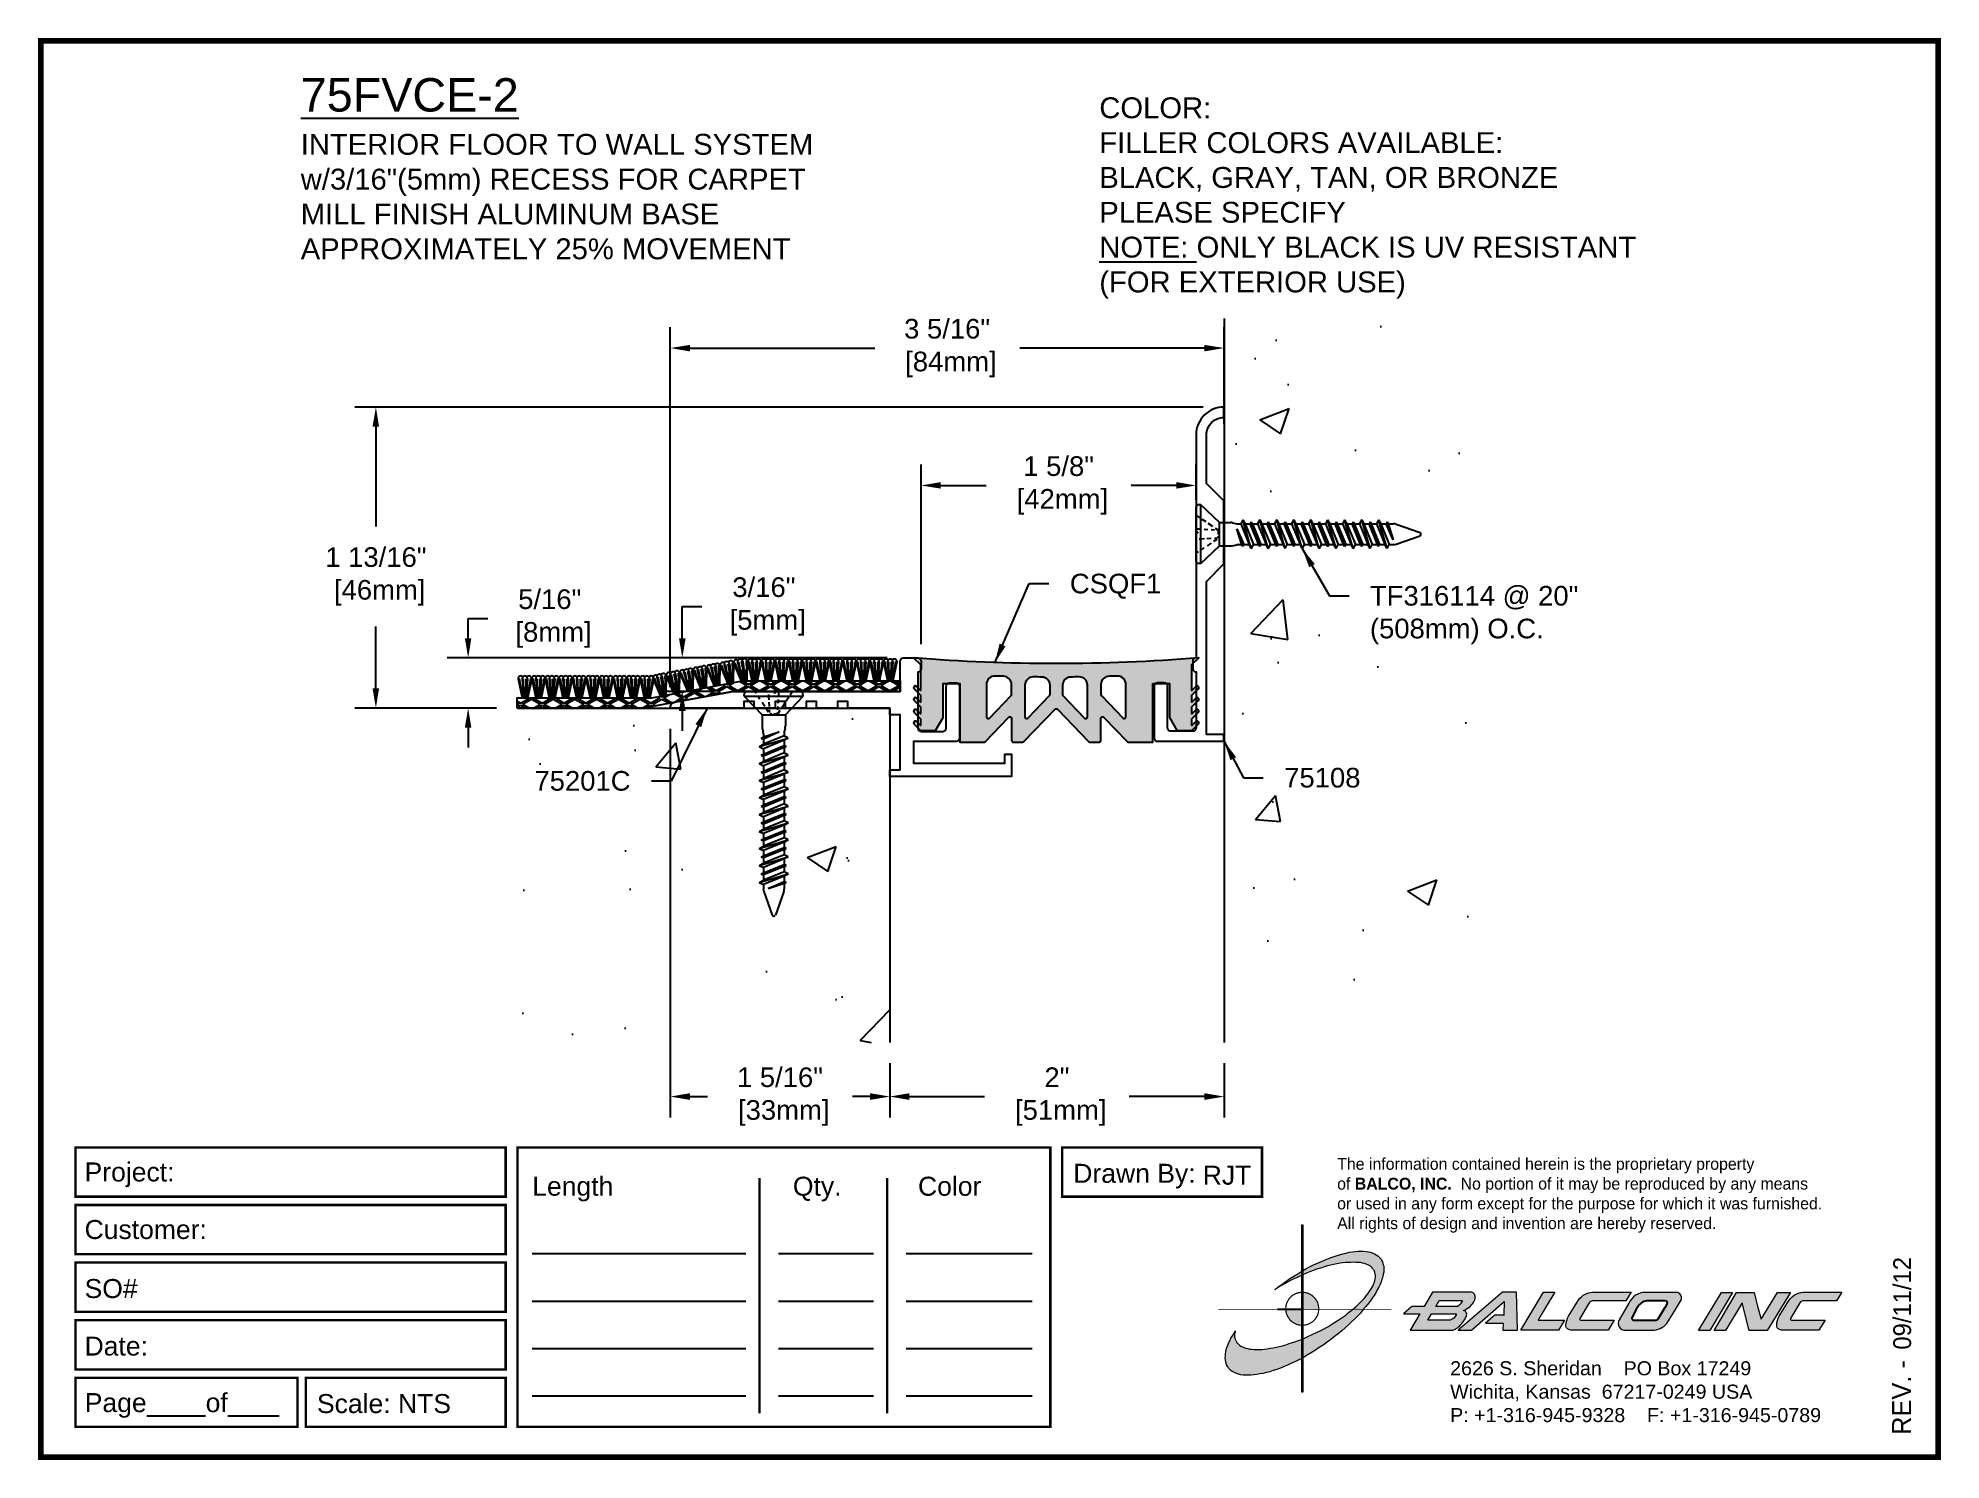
# Paper-space layout 'Layout1' of a CAD drawing. Header units: inches. Extents: x 0 to 10, y 0 to 7.5.
# The model-space entities are those that its viewports show. They can reach past a viewport. Long polylines and large blocks are cut down to what shows.
import ezdxf

# ---------------------------------------------------------------- set-up
doc = ezdxf.new("R2010")
doc.units = ezdxf.units.IN
doc.header["$MEASUREMENT"] = 0
for name, color, linetype in [('Anchors', 4, 'Continuous'), ('Border', 7, 'Continuous'), ('Conditions', 1, 'Continuous'), ('Dimensions', 3, 'Continuous'), ('Fillers', 2, 'Continuous'), ('Metals', 7, 'Continuous'), ('Text', 2, 'Continuous')]:
    doc.layers.add(name, color=color, linetype=linetype)
doc.styles.add('ARIAL', font='arial.ttf')
doc.styles.add('Copyright', font='ERASDEMI.TTF')
doc.dimstyles.new('ARIAL', dxfattribs={"dimtxt": 0.1175, "dimasz": 0.1175, "dimexe": 0.125, "dimexo": 0.125, "dimgap": 0.125, "dimtad": 0, "dimtih": 1, "dimtoh": 1, "dimdec": 4, "dimzin": 0, "dimdsep": 46, "dimlunit": 4, "dimtxsty": 'ARIAL', "dimcen": 0.09, "dimadec": 0, "dimazin": 0, "dimtfac": 1, "dimtdec": 4, "dimtofl": 0, "dimtmove": 0, "dimatfit": 3, "dimfxl": 0, "dimfrac": 2, "dimtolj": 1, "dimtzin": 0, "dimarcsym": 0})

psp = doc.layouts.get("Layout1")

# ---------------------------------------------------------------- texts
at = {"insert": (6.843, 1.591), "char_height": 0.0625, "width": 50.295, "attachment_point": 1, "style": 'Copyright'}
psp.add_mtext('The information contained herein is the proprietary property\\Pof {\\fEras Bold ITC|b0|i0|c0|p34;BALCO, INC.}  No portion of it may be reproduced by any means\\Por used in any form except for the purpose for which it was furnished.\\PAll rights of design and invention are hereby reserved.', dxfattribs=at)
at = {"layer": 'Border', "insert": (7.438, 0.52), "char_height": 0.074, "width": 2.3438, "attachment_point": 1, "style": 'ARIAL'}
psp.add_mtext('2626 S. Sheridan    PO Box 17249\\PWichita, Kansas  67217-0249 USA \\PP: +1-316-945-9328    F: +1-316-945-0789', dxfattribs=at)

msp = doc.modelspace()

# ---------------------------------------------------------------- texts
at = {"layer": 'Text', "attachment_point": 1, "style": 'ARIAL'}
for s, insert, char_height, width in [('{\\L75FVCE-2\\P\\H0.625x;\\lINTERIOR FLOOR TO WALL SYSTEM\\Pw/3/16"(5mm) RECESS FOR CARPET\\PMILL FINISH ALUMINUM BASE\\PAPPROXIMATELY 25% MOVEMENT}', (-0.67649, 5.84585), 0.2, 3.6875), ('COLOR:{\\L                        \\~\\P}FILLER COLORS AVAILABLE:\\PBLACK, GRAY, TAN, OR BRONZE\\PPLEASE SPECIFY\\P{\\LNOTE:} ONLY BLACK IS UV RESISTANT (FOR EXTERIOR USE)', (4.10038, 5.73093), 0.125, 3.4512279)]:
    msp.add_mtext(s, dxfattribs=dict(at, insert=insert, char_height=char_height, width=width))
at = {"layer": 'Text', "char_height": 0.1175, "style": 'ARIAL'}
for s, insert, attachment_point in [('CSQF1', (3.92422, 2.8808), 1), ('\\A1;TF316114 @ 20"\\P(508mm) O.C.', (5.71923, 2.80779), 1), ('75108', (5.20636, 1.60034), 7), ('75201C', (1.29631, 1.58142), 9)]:
    msp.add_mtext(s, dxfattribs=dict(at, insert=insert, attachment_point=attachment_point))

# ---------------------------------------------------------------- blocks, each defined once
blk = doc.blocks.new('ACADlogo')
h = blk.add_hatch(color=256)
h.paths.add_polyline_path([(-3.346, 1.223), (-3.351, 1.223), (-3.351, 0.979), (-3.346, 0.982)])
h.paths.add_polyline_path([(-3.346, 0.961), (-3.351, 0.959), (-3.351, 0.868), (-3.346, 0.868)])
h.paths.add_polyline_path([(-3.346, 0.777), (-3.351, 0.777), (-3.351, 0.699), (-3.351, 0.695), (-3.35, 0.695), (-3.346, 0.695)])
h.paths.add_polyline_path([(-3.346, 0.864), (-3.346, 0.868), (-3.35, 0.868), (-3.351, 0.868), (-3.351, 0.777), (-3.346, 0.777), (-3.346, 0.778), (-3.348, 0.778)])
h.paths.add_polyline_path([(-3.346, 0.524), (-3.351, 0.521), (-3.351, 0.342), (-3.346, 0.342)])
h.paths.add_polyline_path([(-3.346, 0.695), (-3.351, 0.695), (-3.351, 0.621), (-3.346, 0.623)])
h.paths.add_polyline_path([(-3.346, 0.623), (-3.351, 0.621), (-3.351, 0.521), (-3.346, 0.524)])
h.paths.add_polyline_path([(-3.346, 0.982), (-3.351, 0.979), (-3.351, 0.959), (-3.346, 0.961)])
h = blk.add_hatch(color=175)
h.paths.add_polyline_path([(-3.518, 0.573), (-3.534, 0.571), (-3.548, 0.569), (-3.562, 0.567), (-3.576, 0.567), (-3.589, 0.566), (-3.602, 0.567), (-3.614, 0.568), (-3.625, 0.569), (-3.636, 0.572), (-3.646, 0.574), (-3.656, 0.577), (-3.664, 0.581), (-3.673, 0.585), (-3.679, 0.589), (-3.685, 0.595), (-3.688, 0.598), (-3.691, 0.6), (-3.695, 0.607), (-3.699, 0.614), (-3.703, 0.621), (-3.704, 0.626), (-3.705, 0.631), (-3.706, 0.637), (-3.706, 0.642), (-3.705, 0.648), (-3.705, 0.653), (-3.703, 0.659), (-3.702, 0.665), (-3.71, 0.652), (-3.717, 0.639), (-3.725, 0.626), (-3.731, 0.613), (-3.737, 0.601), (-3.741, 0.589), (-3.746, 0.577), (-3.749, 0.566), (-3.751, 0.555), (-3.753, 0.544), (-3.754, 0.538), (-3.754, 0.533), (-3.755, 0.523), (-3.754, 0.513), (-3.753, 0.508), (-3.752, 0.503), (-3.75, 0.494), (-3.748, 0.486), (-3.743, 0.477), (-3.74, 0.473), (-3.738, 0.469), (-3.734, 0.465), (-3.73, 0.461), (-3.723, 0.455), (-3.715, 0.449), (-3.706, 0.445), (-3.695, 0.44), (-3.685, 0.437), (-3.674, 0.434), (-3.661, 0.432), (-3.648, 0.431), (-3.634, 0.431), (-3.62, 0.431), (-3.604, 0.433), (-3.588, 0.435), (-3.572, 0.438), (-3.556, 0.441), (-3.538, 0.445), (-3.52, 0.449), (-3.503, 0.456), (-3.483, 0.461), (-3.464, 0.469), (-3.445, 0.477), (-3.426, 0.485), (-3.406, 0.494), (-3.385, 0.503), (-3.364, 0.514), (-3.351, 0.521), (-3.351, 0.621), (-3.364, 0.616), (-3.382, 0.609), (-3.4, 0.603), (-3.418, 0.598), (-3.436, 0.592), (-3.453, 0.587), (-3.47, 0.583), (-3.486, 0.579), (-3.503, 0.576)])
h.paths.add_polyline_path([(-3.215, 0.687), (-3.251, 0.667), (-3.289, 0.649), (-3.327, 0.631), (-3.345, 0.623), (-3.346, 0.623), (-3.346, 0.524), (-3.343, 0.525), (-3.323, 0.537), (-3.302, 0.549), (-3.28, 0.563), (-3.259, 0.577), (-3.238, 0.59), (-3.218, 0.605), (-3.198, 0.62), (-3.179, 0.635), (-3.16, 0.65), (-3.141, 0.665), (-3.123, 0.681), (-3.106, 0.696), (-3.089, 0.712), (-3.074, 0.727), (-3.058, 0.743), (-3.043, 0.759), (-3.03, 0.775), (-3.028, 0.777), (-3.085, 0.777), (-3.091, 0.772), (-3.105, 0.761), (-3.118, 0.75), (-3.134, 0.739), (-3.149, 0.729), (-3.165, 0.718), (-3.182, 0.707), (-3.198, 0.697)])
h.paths.add_polyline_path([(-2.921, 1.009), (-2.922, 1.015), (-2.924, 1.02), (-2.926, 1.029), (-2.931, 1.038), (-2.934, 1.043), (-2.936, 1.047), (-2.94, 1.05), (-2.943, 1.054), (-2.951, 1.06), (-2.959, 1.066), (-2.968, 1.071), (-2.978, 1.075), (-2.989, 1.079), (-3, 1.081), (-3.013, 1.083), (-3.026, 1.084), (-3.04, 1.084), (-3.054, 1.084), (-3.07, 1.083), (-3.085, 1.081), (-3.102, 1.079), (-3.118, 1.075), (-3.136, 1.07), (-3.153, 1.066), (-3.171, 1.06), (-3.191, 1.054), (-3.21, 1.047), (-3.229, 1.039), (-3.248, 1.031), (-3.268, 1.022), (-3.289, 1.012), (-3.31, 1.002), (-3.33, 0.991), (-3.346, 0.982), (-3.346, 0.961), (-3.342, 0.962), (-3.323, 0.971), (-3.305, 0.978), (-3.287, 0.984), (-3.268, 0.991), (-3.251, 0.996), (-3.234, 1.002), (-3.216, 1.007), (-3.199, 1.011), (-3.182, 1.015), (-3.167, 1.018), (-3.15, 1.021), (-3.136, 1.023), (-3.121, 1.025), (-3.107, 1.026), (-3.093, 1.026), (-3.079, 1.027), (-3.067, 1.026), (-3.054, 1.026), (-3.043, 1.025), (-3.032, 1.022), (-3.022, 1.02), (-3.013, 1.016), (-3.004, 1.013), (-2.997, 1.009), (-2.989, 1.005), (-2.983, 0.999), (-2.98, 0.996), (-2.978, 0.994), (-2.973, 0.987), (-2.969, 0.981), (-2.967, 0.973), (-2.965, 0.965), (-2.964, 0.957), (-2.964, 0.949), (-2.964, 0.944), (-2.965, 0.94), (-2.967, 0.93), (-2.969, 0.921), (-2.973, 0.911), (-2.978, 0.901), (-2.983, 0.891), (-2.989, 0.881), (-2.996, 0.871), (-3.004, 0.86), (-3.012, 0.849), (-3.021, 0.838), (-3.032, 0.827), (-3.042, 0.816), (-3.053, 0.805), (-3.065, 0.794), (-3.077, 0.783), (-3.085, 0.777), (-3.028, 0.777), (-3.016, 0.791), (-3.004, 0.806), (-2.992, 0.822), (-2.981, 0.837), (-2.971, 0.852), (-2.962, 0.866), (-2.954, 0.882), (-2.946, 0.896), (-2.939, 0.91), (-2.934, 0.924), (-2.929, 0.938), (-2.926, 0.944), (-2.925, 0.951), (-2.922, 0.963), (-2.92, 0.975), (-2.92, 0.982), (-2.919, 0.987), (-2.92, 0.999), (-2.92, 1.005)])
h.paths.add_polyline_path([(-3.372, 0.966), (-3.393, 0.953), (-3.415, 0.94), (-3.435, 0.925), (-3.455, 0.911), (-3.475, 0.897), (-3.494, 0.882), (-3.468, 0.898), (-3.439, 0.915), (-3.41, 0.93), (-3.396, 0.938), (-3.38, 0.945), (-3.351, 0.959), (-3.351, 0.979)])
h = blk.add_hatch(color=256)
h.paths.add_polyline_path([(-3.268, 0.814), (-3.27, 0.819), (-3.273, 0.824), (-3.276, 0.828), (-3.279, 0.833), (-3.282, 0.837), (-3.286, 0.841), (-3.29, 0.845), (-3.294, 0.849), (-3.298, 0.852), (-3.303, 0.855), (-3.308, 0.858), (-3.313, 0.86), (-3.318, 0.863), (-3.323, 0.864), (-3.328, 0.866), (-3.334, 0.867), (-3.339, 0.868), (-3.345, 0.868), (-3.346, 0.868), (-3.346, 0.777), (-3.335, 0.777), (-3.262, 0.777), (-3.262, 0.781), (-3.262, 0.787), (-3.263, 0.792), (-3.264, 0.798), (-3.265, 0.803), (-3.266, 0.808)])
h.paths.add_polyline_path([(-3.351, 0.777), (-3.436, 0.777), (-3.435, 0.773), (-3.435, 0.768), (-3.434, 0.762), (-3.432, 0.757), (-3.431, 0.752), (-3.428, 0.747), (-3.426, 0.742), (-3.423, 0.737), (-3.42, 0.732), (-3.417, 0.728), (-3.414, 0.723), (-3.41, 0.719), (-3.406, 0.716), (-3.401, 0.712), (-3.397, 0.709), (-3.392, 0.706), (-3.387, 0.704), (-3.382, 0.701), (-3.377, 0.699), (-3.372, 0.698), (-3.367, 0.696), (-3.361, 0.695), (-3.356, 0.695), (-3.351, 0.695)])
h.paths.add_polyline_path([(-3.346, 0.868), (-3.35, 0.868), (-3.351, 0.868), (-3.351, 0.777), (-3.346, 0.777)])
h = blk.add_hatch(color=256)
h.paths.add_polyline_path([(-2.438, 0.844, 0.412988), (-2.461, 0.869), (-2.663, 0.869), (-2.707, 0.794), (-2.771, 0.794), (-2.815, 0.755), (-2.73, 0.755), (-2.781, 0.668), (-2.563, 0.668, 0.107996), (-2.538, 0.677, 0.108939), (-2.494, 0.724, 0.080345), (-2.483, 0.745, 0.419497), (-2.499, 0.773, 0.149928), (-2.447, 0.815, 0.134283)])
h.paths.add_polyline_path([(-2.507, 0.821, -0.209012), (-2.532, 0.794), (-2.538, 0.794), (-2.646, 0.794), (-2.627, 0.825), (-2.51, 0.825, -0.56619)], flags=16)
h.paths.add_polyline_path([(-2.538, 0.75, -0.241309), (-2.569, 0.722), (-2.688, 0.722), (-2.669, 0.755), (-2.541, 0.755, -0.56619)], flags=16)
for points in [[(-2.285, 0.819), (-2.287, 0.748), (-2.335, 0.748), (-2.383, 0.705), (-2.29, 0.705), (-2.292, 0.668), (-2.215, 0.668), (-2.221, 0.869), (-2.295, 0.869), (-2.527, 0.668), (-2.458, 0.668)], [(-2.018, 0.869), (-2.079, 0.869), (-2.198, 0.668), (-2, 0.668), (-1.968, 0.722), (-2.107, 0.722), (-2.085, 0.759), (-2.064, 0.794)], [(-1.617, 0.869), (-1.807, 0.869, 0.270182), (-1.896, 0.825), (-1.946, 0.742, 0.109019), (-1.961, 0.695, 0.340665), (-1.945, 0.672, 0.129907), (-1.923, 0.668), (-1.738, 0.668), (-1.706, 0.722), (-1.878, 0.722), (-1.882, 0.722, -0.601242), (-1.887, 0.731), (-1.838, 0.813, -0.253048), (-1.821, 0.823), (-1.645, 0.823)], [(-1.083, 0.867), (-1.14, 0.867), (-1.261, 0.667), (-1.26, 0.667), (-1.202, 0.667)], [(-0.96, 0.83), (-0.969, 0.867), (-1.061, 0.867), (-1.179, 0.667), (-1.12, 0.667), (-1.031, 0.812), (-0.995, 0.667), (-0.9, 0.667), (-0.778, 0.867), (-0.846, 0.867), (-0.931, 0.727), (-0.951, 0.795)], [(-0.507, 0.869), (-0.697, 0.869, 0.270182), (-0.786, 0.825), (-0.836, 0.742, 0.109019), (-0.85, 0.695, 0.340665), (-0.835, 0.672, 0.129907), (-0.812, 0.668), (-0.628, 0.668), (-0.595, 0.722), (-0.768, 0.722), (-0.772, 0.722, -0.601242), (-0.777, 0.731), (-0.728, 0.813, -0.253048), (-0.71, 0.823), (-0.534, 0.823)], [(-3.346, 0.623), (-3.351, 0.621), (-3.351, 0.521), (-3.346, 0.524)]]:
    blk.add_hatch(color=256).paths.add_polyline_path(points)
h = blk.add_hatch(color=256)
h.paths.add_polyline_path([(-1.377, 0.868), (-1.383, 0.868), (-1.383, 0.868), (-1.44, 0.868), (-1.492, 0.868), (-1.541, 0.868, 0.297712), (-1.628, 0.811), (-1.68, 0.723, 0.585116), (-1.646, 0.668), (-1.506, 0.668, 0.210586), (-1.429, 0.703), (-1.415, 0.726), (-1.389, 0.769), (-1.352, 0.831, 0.4352)])
h.paths.add_polyline_path([(-1.437, 0.823, -0.603783), (-1.428, 0.805), (-1.431, 0.801), (-1.434, 0.796), (-1.438, 0.789), (-1.474, 0.728, -0.229001), (-1.489, 0.722), (-1.494, 0.722), (-1.501, 0.722), (-1.597, 0.722), (-1.604, 0.722, -0.492401), (-1.613, 0.734), (-1.601, 0.757), (-1.591, 0.775), (-1.582, 0.791, -0.238368), (-1.535, 0.823)], flags=16)
for q in [(-3.48, 0.777), (-3.351, 0.642)]:
    blk.add_line((-3.351, 0.777), q)
at = {"color": 7, "lineweight": 0}
for points in [[(-3.351, 1.223), (-3.346, 1.223), (-3.346, 0.342), (-3.351, 0.342), (-3.351, 1.223)], [(-2.292, 0.668), (-2.215, 0.668), (-2.221, 0.869), (-2.295, 0.869), (-2.527, 0.668), (-2.458, 0.668), (-2.285, 0.819), (-2.287, 0.748), (-2.286, 0.748), (-2.335, 0.748), (-2.383, 0.705), (-2.29, 0.705), (-2.292, 0.668), (-2.292, 0.668)], [(-2.198, 0.668), (-2.079, 0.869), (-2.018, 0.869), (-2.064, 0.794), (-2.085, 0.759), (-2.107, 0.722), (-1.968, 0.722), (-2, 0.668), (-2.198, 0.668), (-2.198, 0.668)], [(-1.383, 0.868), (-1.383, 0.868)], [(-1.261, 0.667), (-1.14, 0.867), (-1.083, 0.867), (-1.202, 0.667), (-1.26, 0.667), (-1.261, 0.667), (-1.261, 0.667)], [(-0.9, 0.667), (-0.995, 0.667), (-1.031, 0.812), (-1.12, 0.667), (-1.179, 0.667), (-1.061, 0.867), (-0.969, 0.867), (-0.96, 0.83), (-0.951, 0.795), (-0.931, 0.727), (-0.846, 0.867), (-0.778, 0.867), (-0.9, 0.667), (-0.9, 0.667)]]:
    blk.add_lwpolyline(points, dxfattribs=at)
at = {"color": 175, "lineweight": 0}
blk.add_lwpolyline([(-2.926, 1.029), (-2.924, 1.02), (-2.922, 1.015), (-2.921, 1.009), (-2.92, 1.005), (-2.92, 0.999), (-2.919, 0.987), (-2.92, 0.982), (-2.92, 0.975), (-2.922, 0.963), (-2.925, 0.951), (-2.926, 0.944), (-2.929, 0.938), (-2.934, 0.924), (-2.939, 0.91), (-2.946, 0.896), (-2.954, 0.882), (-2.962, 0.866), (-2.971, 0.852), (-2.981, 0.837), (-2.992, 0.822), (-3.004, 0.806), (-3.016, 0.791), (-3.03, 0.775), (-3.043, 0.759), (-3.058, 0.743), (-3.074, 0.727), (-3.089, 0.712), (-3.106, 0.696), (-3.123, 0.681), (-3.141, 0.665), (-3.16, 0.65), (-3.179, 0.635), (-3.198, 0.62), (-3.218, 0.605), (-3.238, 0.59), (-3.259, 0.577), (-3.28, 0.563), (-3.302, 0.549), (-3.323, 0.537), (-3.343, 0.525), (-3.364, 0.514), (-3.385, 0.503), (-3.406, 0.494), (-3.426, 0.485), (-3.445, 0.477), (-3.464, 0.469), (-3.483, 0.461), (-3.503, 0.456), (-3.52, 0.449), (-3.538, 0.445), (-3.556, 0.441), (-3.572, 0.438), (-3.588, 0.435), (-3.604, 0.433), (-3.62, 0.431), (-3.634, 0.431), (-3.648, 0.431), (-3.661, 0.432), (-3.674, 0.434), (-3.685, 0.437), (-3.695, 0.44), (-3.706, 0.445), (-3.715, 0.449), (-3.723, 0.455), (-3.73, 0.461), (-3.734, 0.465), (-3.738, 0.469), (-3.74, 0.473), (-3.743, 0.477), (-3.748, 0.486), (-3.75, 0.494), (-3.752, 0.503), (-3.753, 0.508), (-3.754, 0.513), (-3.755, 0.523), (-3.754, 0.533), (-3.754, 0.538), (-3.753, 0.544), (-3.751, 0.555), (-3.749, 0.566), (-3.746, 0.577), (-3.741, 0.589), (-3.737, 0.601), (-3.731, 0.613), (-3.725, 0.626), (-3.717, 0.639), (-3.71, 0.652), (-3.702, 0.665), (-3.703, 0.659), (-3.705, 0.653), (-3.705, 0.648), (-3.706, 0.642), (-3.706, 0.637), (-3.705, 0.631), (-3.704, 0.626), (-3.703, 0.621), (-3.699, 0.614), (-3.695, 0.607), (-3.691, 0.6), (-3.688, 0.598), (-3.685, 0.595), (-3.679, 0.589), (-3.673, 0.585), (-3.664, 0.581), (-3.656, 0.577), (-3.646, 0.574), (-3.636, 0.572), (-3.625, 0.569), (-3.614, 0.568), (-3.602, 0.567), (-3.589, 0.566), (-3.576, 0.567), (-3.562, 0.567), (-3.548, 0.569), (-3.534, 0.571), (-3.518, 0.573), (-3.503, 0.576), (-3.486, 0.579), (-3.47, 0.583), (-3.453, 0.587), (-3.436, 0.592), (-3.418, 0.598), (-3.4, 0.603), (-3.382, 0.609), (-3.364, 0.616), (-3.345, 0.623), (-3.327, 0.631), (-3.289, 0.649), (-3.251, 0.667), (-3.215, 0.687), (-3.198, 0.697), (-3.182, 0.707), (-3.165, 0.718), (-3.149, 0.729), (-3.134, 0.739), (-3.118, 0.75), (-3.105, 0.761), (-3.091, 0.772), (-3.077, 0.783), (-3.065, 0.794), (-3.053, 0.805), (-3.042, 0.816), (-3.032, 0.827), (-3.021, 0.838), (-3.012, 0.849), (-3.004, 0.86), (-2.996, 0.871), (-2.989, 0.881), (-2.983, 0.891), (-2.978, 0.901), (-2.973, 0.911), (-2.969, 0.921), (-2.967, 0.93), (-2.965, 0.94), (-2.964, 0.944), (-2.964, 0.949), (-2.964, 0.957), (-2.965, 0.965), (-2.967, 0.973), (-2.969, 0.981), (-2.973, 0.987), (-2.978, 0.994), (-2.98, 0.996), (-2.983, 0.999), (-2.989, 1.005), (-2.997, 1.009), (-3.004, 1.013), (-3.013, 1.016), (-3.022, 1.02), (-3.032, 1.022), (-3.043, 1.025), (-3.054, 1.026), (-3.067, 1.026), (-3.079, 1.027), (-3.093, 1.026), (-3.107, 1.026), (-3.121, 1.025), (-3.136, 1.023), (-3.15, 1.021), (-3.167, 1.018), (-3.182, 1.015), (-3.199, 1.011), (-3.216, 1.007), (-3.234, 1.002), (-3.251, 0.996), (-3.268, 0.991), (-3.287, 0.984), (-3.305, 0.978), (-3.323, 0.971), (-3.342, 0.962), (-3.38, 0.945), (-3.396, 0.938), (-3.41, 0.93), (-3.439, 0.915), (-3.468, 0.898), (-3.494, 0.882), (-3.475, 0.897), (-3.455, 0.911), (-3.435, 0.925), (-3.415, 0.94), (-3.393, 0.953), (-3.372, 0.966), (-3.351, 0.979), (-3.33, 0.991), (-3.31, 1.002), (-3.289, 1.012), (-3.268, 1.022), (-3.248, 1.031), (-3.229, 1.039), (-3.21, 1.047), (-3.191, 1.054), (-3.171, 1.06), (-3.153, 1.066), (-3.136, 1.07), (-3.118, 1.075), (-3.102, 1.079), (-3.085, 1.081), (-3.07, 1.083), (-3.054, 1.084), (-3.04, 1.084), (-3.026, 1.084), (-3.013, 1.083), (-3, 1.081), (-2.989, 1.079), (-2.978, 1.075), (-2.968, 1.071), (-2.959, 1.066), (-2.951, 1.06), (-2.943, 1.054), (-2.94, 1.05), (-2.936, 1.047), (-2.934, 1.043), (-2.931, 1.038), (-2.926, 1.029), (-2.926, 1.029)], dxfattribs=at)
at = {"color": 7, "lineweight": 0, "const_width": 0.0064}
blk.add_lwpolyline([(-3.262, 0.781), (-3.262, 0.787), (-3.263, 0.792), (-3.264, 0.798), (-3.265, 0.803), (-3.266, 0.808), (-3.268, 0.814), (-3.27, 0.819), (-3.273, 0.824), (-3.276, 0.828), (-3.279, 0.833), (-3.282, 0.837), (-3.286, 0.841), (-3.29, 0.845), (-3.294, 0.849), (-3.298, 0.852), (-3.303, 0.855), (-3.308, 0.858), (-3.313, 0.86), (-3.318, 0.863), (-3.323, 0.864), (-3.328, 0.866), (-3.334, 0.867), (-3.339, 0.868), (-3.345, 0.868), (-3.35, 0.868), (-3.356, 0.868), (-3.361, 0.867), (-3.367, 0.866), (-3.372, 0.865), (-3.377, 0.863), (-3.382, 0.862), (-3.387, 0.859), (-3.392, 0.857), (-3.397, 0.854), (-3.401, 0.851), (-3.406, 0.847), (-3.41, 0.843), (-3.414, 0.839), (-3.417, 0.835), (-3.42, 0.831), (-3.423, 0.826), (-3.426, 0.821), (-3.428, 0.816), (-3.431, 0.811), (-3.432, 0.806), (-3.434, 0.801), (-3.435, 0.795), (-3.435, 0.79), (-3.436, 0.784), (-3.436, 0.779), (-3.435, 0.773), (-3.435, 0.768), (-3.434, 0.762), (-3.432, 0.757), (-3.431, 0.752), (-3.428, 0.747), (-3.426, 0.742), (-3.423, 0.737), (-3.42, 0.732), (-3.417, 0.728), (-3.414, 0.723), (-3.41, 0.719), (-3.406, 0.716), (-3.401, 0.712), (-3.397, 0.709), (-3.392, 0.706), (-3.387, 0.704), (-3.382, 0.701), (-3.377, 0.699), (-3.372, 0.698), (-3.367, 0.696), (-3.361, 0.695), (-3.356, 0.695), (-3.35, 0.695), (-3.345, 0.695), (-3.339, 0.695), (-3.334, 0.696), (-3.328, 0.697), (-3.323, 0.698), (-3.318, 0.7), (-3.313, 0.702), (-3.308, 0.705), (-3.303, 0.708), (-3.298, 0.711), (-3.294, 0.714), (-3.29, 0.718), (-3.286, 0.721), (-3.282, 0.726), (-3.279, 0.73), (-3.276, 0.734), (-3.273, 0.739), (-3.27, 0.744), (-3.268, 0.749), (-3.266, 0.754), (-3.265, 0.76), (-3.264, 0.765), (-3.263, 0.77), (-3.262, 0.776), (-3.262, 0.781)], dxfattribs=at)
at = {"color": 7, "lineweight": 0}
for points in [[(-2.447, 0.815, 0.130368), (-2.438, 0.843, 0.448367), (-2.463, 0.869), (-2.663, 0.869), (-2.707, 0.794), (-2.771, 0.794), (-2.815, 0.755), (-2.73, 0.755), (-2.781, 0.668), (-2.563, 0.668, 0.107996), (-2.538, 0.677, 0.108939), (-2.494, 0.724, 0.077395), (-2.484, 0.744, 0.430878), (-2.499, 0.773, 0.149928)], [(-2.507, 0.821, -0.209012), (-2.532, 0.794), (-2.538, 0.794), (-2.646, 0.794), (-2.627, 0.825), (-2.512, 0.825), (-2.509, 0.825, -0.531288)], [(-1.838, 0.813), (-1.887, 0.731, 0.587385), (-1.882, 0.722), (-1.878, 0.722), (-1.706, 0.722), (-1.738, 0.668), (-1.923, 0.668, -0.129907), (-1.945, 0.672, -0.349839), (-1.961, 0.696, -0.107341), (-1.946, 0.742), (-1.896, 0.825, -0.270182), (-1.807, 0.869), (-1.617, 0.869), (-1.645, 0.823), (-1.821, 0.823, 0.252436)], [(-1.68, 0.723, 0.585116), (-1.646, 0.668), (-1.506, 0.668, 0.210586), (-1.429, 0.703), (-1.415, 0.726), (-1.389, 0.769), (-1.352, 0.831, 0.4352), (-1.377, 0.868), (-1.383, 0.868), (-1.383, 0.868), (-1.44, 0.868), (-1.492, 0.868), (-1.541, 0.868, 0.297712), (-1.628, 0.811)], [(-0.728, 0.813), (-0.777, 0.731, 0.587385), (-0.772, 0.722), (-0.768, 0.722), (-0.595, 0.722), (-0.628, 0.668), (-0.812, 0.668, -0.129907), (-0.835, 0.672, -0.349839), (-0.85, 0.696, -0.107341), (-0.836, 0.742), (-0.786, 0.825, -0.270182), (-0.697, 0.869), (-0.507, 0.869), (-0.534, 0.823), (-0.71, 0.823, 0.252436)], [(-2.569, 0.722), (-2.688, 0.722), (-2.669, 0.755), (-2.543, 0.755), (-2.54, 0.755, -0.531288), (-2.538, 0.75, -0.241309)]]:
    blk.add_lwpolyline(points, format="xyb", close=True, dxfattribs=at)
blk.add_lwpolyline([(-1.437, 0.823), (-1.535, 0.823, 0.238368), (-1.582, 0.791), (-1.591, 0.775), (-1.601, 0.757), (-1.613, 0.734, 0.490298), (-1.604, 0.722), (-1.597, 0.722), (-1.501, 0.722), (-1.494, 0.722), (-1.489, 0.722, 0.229001), (-1.474, 0.728), (-1.438, 0.789), (-1.434, 0.796), (-1.431, 0.801), (-1.428, 0.805, 0.603783)], format="xyb", close=True)
blk.add_lwpolyline([(-2.879, 0.777, 0.00455, 0.00455, 0), (-3.791, 0.777, 0.00183, 0.00183, 0), (-3.791, 0.777, 0.00183, 0.00183, 0)], format="xyseb", dxfattribs=at)
blk = doc.blocks.new('Quantity Data')
at = {"layer": 'Border', "color": 253}
for p, q in [((2.755, 1.254), (3.881, 1.254)), ((4.054, 1.254), (4.553, 1.254)), ((4.725, 1.254), (5.389, 1.254)), ((2.755, 1.004), (3.881, 1.004)), ((4.054, 1.004), (4.553, 1.004)), ((4.725, 1.004), (5.389, 1.004)), ((2.755, 0.754), (3.881, 0.754)), ((4.054, 0.754), (4.553, 0.754)), ((4.725, 0.754), (5.389, 0.754)), ((2.755, 0.504), (3.881, 0.504)), ((4.054, 0.504), (4.553, 0.504)), ((4.725, 0.504), (5.389, 0.504))]:
    blk.add_line(p, q, dxfattribs=at)
at = {"layer": 'Border', "const_width": 0.0125}
blk.add_lwpolyline([(5.485, 0.341), (2.678, 0.341), (2.678, 1.813), (5.485, 1.813)], close=True, dxfattribs=at)
for points in [[(3.953, 1.653), (3.953, 0.412)], [(4.625, 1.653), (4.625, 0.412)]]:
    blk.add_lwpolyline(points, dxfattribs=at)
at = {"layer": 'Border', "style": 'ARIAL'}
for s, p in [('Length', (2.756, 1.559)), ('Qty.', (4.129, 1.559)), ('Color', (4.788, 1.559))]:
    blk.add_text(s, height=0.1, dxfattribs=at).set_placement(p)
blk = doc.blocks.new('Drawn By')
at = {"layer": 'Border', "const_width": 0.0125}
blk.add_lwpolyline([(5.38, 1.813), (6.432, 1.813), (6.432, 1.554), (5.38, 1.554)], close=True, dxfattribs=at)
at = {"layer": 'Border', "style": 'ARIAL'}
blk.add_text('Drawn By: ', height=0.1, dxfattribs=at).set_placement((5.438, 1.627))
blk.add_attdef('XXX', (6.12, 1.617), '', height=0.1, dxfattribs=at)
blk = doc.blocks.new('Project Info')
at = {"layer": 'Border', "const_width": 0.0125}
for points in [[(0.182, 1.813), (2.448, 1.813), (2.448, 1.554), (0.182, 1.554)], [(0.182, 1.51), (2.448, 1.51), (2.448, 1.251), (0.182, 1.251)], [(0.182, 1.207), (2.448, 1.207), (2.448, 0.947), (0.182, 0.947)], [(0.182, 0.904), (2.448, 0.904), (2.448, 0.644), (0.182, 0.644)], [(0.182, 0.6), (1.352, 0.6), (1.352, 0.341), (0.182, 0.341)], [(1.396, 0.6), (2.448, 0.6), (2.448, 0.341), (1.396, 0.341)]]:
    blk.add_lwpolyline(points, close=True, dxfattribs=at)
at = {"layer": 'Border', "style": 'ARIAL'}
for s, p in [('Project:', (0.23, 1.634)), ('Customer:', (0.23, 1.331)), ('SO#', (0.23, 1.02)), ('Date:', (0.23, 0.717)), ('Page%%u        %%uof%%u       ', (0.231, 0.419)), ('Scale: NTS', (1.454, 0.414))]:
    blk.add_text(s, height=0.1, dxfattribs=at).set_placement(p)
blk = doc.blocks.new('REV')
at = {"style": 'Copyright'}
blk.add_text('REV. -', height=0.1, rotation=90, dxfattribs=at).set_placement((-0.142, 0.117))
at = {"style": 'Copyright', "flags": 4}
blk.add_attdef('REVISIONDATE', (-0.142, 0.566), '', height=0.0938, rotation=90, dxfattribs=at)
blk = doc.blocks.new('TF316114')
for p, q in [((-0.163, 0), (0.163, 0)), ((-0.104, -0.013), (-0.113, 0)), ((-0.176, -0.029), (-0.175, -0.01)), ((-0.176, -0.029), (0.176, -0.029)), ((-0.176, -0.029), (-0.07, -0.141)), ((-0.082, -0.047), (-0.091, -0.032)), ((-0.053, -0.09), (-0.069, -0.066)), ((-0.031, -0.125), (-0.044, -0.104)), ((-0.031, -0.005), (-0.031, 0)), ((-0.03, -0.026), (-0.03, -0.019)), ((-0.028, -0.051), (-0.029, -0.032)), ((-0.026, -0.091), (-0.028, -0.065)), ((-0.024, -0.126), (-0.025, -0.11)), ((0.025, -0.11), (0.026, -0.09)), ((0.027, -0.07), (0.029, -0.048)), ((0.03, -0.026), (0.031, -0.008)), ((0.066, -0.071), (0.049, -0.098)), ((0.07, -0.141), (0.176, -0.029)), ((0.09, -0.035), (0.075, -0.058)), ((0.11, -0.005), (0.098, -0.022)), ((0.176, -0.029), (0.175, -0.01)), ((-0.07, -0.141), (-0.07, -0.208)), ((-0.07, -0.141), (0.07, -0.141)), ((-0.069, -0.218), (-0.063, -0.244)), ((-0.024, -0.135), (-0.011, -0.135)), ((-0.002, -0.135), (0.018, -0.135)), ((0.037, -0.115), (0.024, -0.135)), ((0.024, -0.135), (0.025, -0.125)), ((0.069, -0.218), (0.063, -0.244)), ((0.07, -0.141), (0.07, -0.208)), ((-0.086, -0.33), (0.086, -0.28)), ((-0.086, -0.33), (-0.062, -0.317)), ((-0.086, -0.33), (-0.062, -0.343)), ((-0.074, -0.28), (0.032, -0.243)), ((-0.074, -0.28), (-0.062, -0.273)), ((-0.074, -0.28), (-0.062, -0.286)), ((-0.074, -0.381), (0.074, -0.33)), ((0.032, -0.243), (-0.062, -0.286)), ((-0.062, -0.273), (0.032, -0.243)), ((-0.062, -0.253), (-0.062, -0.273)), ((0.062, -0.267), (-0.062, -0.317)), ((-0.062, -0.286), (-0.062, -0.317)), ((0.062, -0.293), (-0.062, -0.343)), ((-0.062, -0.375), (0.062, -0.324)), ((0.062, -0.337), (-0.062, -0.387)), ((0.062, -0.253), (0.062, -0.267)), ((0.086, -0.28), (0.062, -0.267)), ((0.086, -0.28), (0.062, -0.293)), ((0.062, -0.293), (0.062, -0.324)), ((0.074, -0.33), (0.062, -0.324)), ((0.074, -0.33), (0.062, -0.337)), ((0.062, -0.337), (0.062, -0.368)), ((-0.086, -0.432), (0.086, -0.381)), ((-0.086, -0.432), (-0.062, -0.419)), ((-0.086, -0.432), (-0.062, -0.445)), ((-0.074, -0.381), (-0.062, -0.375)), ((-0.074, -0.381), (-0.062, -0.387)), ((-0.074, -0.483), (0.074, -0.432)), ((-0.062, -0.343), (-0.062, -0.375)), ((0.062, -0.368), (-0.062, -0.419)), ((-0.062, -0.387), (-0.062, -0.419)), ((0.062, -0.394), (-0.062, -0.445)), ((-0.062, -0.477), (0.062, -0.426)), ((0.062, -0.438), (-0.062, -0.489)), ((-0.062, -0.445), (-0.062, -0.477)), ((0.086, -0.381), (0.062, -0.368)), ((0.086, -0.381), (0.062, -0.394)), ((0.062, -0.394), (0.062, -0.426)), ((0.074, -0.432), (0.062, -0.426)), ((0.074, -0.432), (0.062, -0.438)), ((0.062, -0.438), (0.062, -0.47)), ((-0.086, -0.534), (0.086, -0.483)), ((-0.086, -0.534), (-0.062, -0.521)), ((-0.086, -0.534), (-0.062, -0.546)), ((-0.074, -0.483), (-0.062, -0.477)), ((-0.074, -0.483), (-0.062, -0.489)), ((-0.074, -0.584), (0.074, -0.534)), ((0.062, -0.47), (-0.062, -0.521)), ((-0.062, -0.489), (-0.062, -0.521)), ((0.062, -0.496), (-0.062, -0.546)), ((-0.062, -0.578), (0.062, -0.527)), ((0.062, -0.54), (-0.062, -0.59)), ((-0.062, -0.546), (-0.062, -0.578)), ((0.086, -0.483), (0.062, -0.47)), ((0.086, -0.483), (0.062, -0.496)), ((0.062, -0.496), (0.062, -0.527)), ((0.074, -0.534), (0.062, -0.527)), ((0.074, -0.534), (0.062, -0.54)), ((0.062, -0.54), (0.062, -0.571)), ((-0.086, -0.635), (0.086, -0.584)), ((-0.086, -0.635), (-0.062, -0.622)), ((-0.086, -0.635), (-0.062, -0.648)), ((-0.074, -0.584), (-0.062, -0.578)), ((-0.074, -0.584), (-0.062, -0.59)), ((-0.074, -0.686), (0.074, -0.635)), ((-0.074, -0.686), (-0.062, -0.68)), ((0.062, -0.571), (-0.062, -0.622)), ((-0.062, -0.59), (-0.062, -0.622)), ((0.062, -0.597), (-0.062, -0.648)), ((-0.062, -0.68), (0.062, -0.629)), ((0.062, -0.641), (-0.062, -0.692)), ((-0.062, -0.648), (-0.062, -0.68)), ((0.062, -0.673), (-0.062, -0.724)), ((0.086, -0.584), (0.062, -0.571)), ((0.086, -0.584), (0.062, -0.597)), ((0.062, -0.597), (0.062, -0.629)), ((0.074, -0.635), (0.062, -0.629)), ((0.074, -0.635), (0.062, -0.641)), ((0.062, -0.641), (0.062, -0.673)), ((0.086, -0.686), (0.062, -0.673)), ((-0.086, -0.737), (0.086, -0.686)), ((-0.086, -0.737), (-0.062, -0.724)), ((-0.086, -0.737), (-0.062, -0.75)), ((-0.086, -0.838), (0.086, -0.787)), ((-0.074, -0.686), (-0.062, -0.692)), ((-0.074, -0.787), (0.074, -0.737)), ((-0.074, -0.787), (-0.062, -0.781)), ((-0.074, -0.787), (-0.062, -0.794)), ((-0.062, -0.692), (-0.062, -0.724)), ((0.062, -0.699), (-0.062, -0.75)), ((-0.062, -0.781), (0.062, -0.73)), ((0.062, -0.743), (-0.062, -0.794)), ((-0.062, -0.75), (-0.062, -0.781)), ((0.062, -0.774), (-0.062, -0.825)), ((-0.062, -0.794), (-0.062, -0.825)), ((0.086, -0.686), (0.062, -0.699)), ((0.062, -0.699), (0.062, -0.73)), ((0.074, -0.737), (0.062, -0.73)), ((0.074, -0.737), (0.062, -0.743)), ((0.062, -0.743), (0.062, -0.774)), ((0.086, -0.787), (0.062, -0.774)), ((0.086, -0.787), (0.062, -0.8)), ((-0.086, -0.838), (-0.062, -0.825)), ((-0.086, -0.838), (-0.062, -0.851)), ((-0.086, -0.94), (0.086, -0.889)), ((-0.074, -0.889), (0.074, -0.838)), ((-0.074, -0.889), (-0.062, -0.883)), ((-0.074, -0.889), (-0.062, -0.895)), ((0.062, -0.8), (-0.062, -0.851)), ((-0.062, -0.883), (0.062, -0.832)), ((0.062, -0.844), (-0.062, -0.895)), ((-0.062, -0.851), (-0.062, -0.883)), ((0.062, -0.876), (-0.062, -0.927)), ((-0.062, -0.895), (-0.062, -0.927)), ((0.062, -0.902), (-0.062, -0.953)), ((0.062, -0.8), (0.062, -0.832)), ((0.074, -0.838), (0.062, -0.832)), ((0.074, -0.838), (0.062, -0.844)), ((0.062, -0.844), (0.062, -0.876)), ((0.086, -0.889), (0.062, -0.876)), ((0.086, -0.889), (0.062, -0.902)), ((0.062, -0.902), (0.062, -0.934)), ((-0.086, -0.94), (-0.062, -0.927)), ((-0.086, -0.94), (-0.062, -0.953)), ((-0.086, -1.041), (0.086, -0.991)), ((-0.074, -0.991), (0.074, -0.94)), ((-0.074, -0.991), (-0.062, -0.984)), ((-0.074, -0.991), (-0.062, -0.997)), ((-0.062, -0.984), (0.062, -0.934)), ((0.062, -0.946), (-0.062, -0.997)), ((-0.062, -0.953), (-0.062, -0.984)), ((0.062, -0.978), (-0.062, -1.028)), ((-0.062, -0.997), (-0.062, -1.028)), ((0.062, -1.003), (-0.062, -1.054)), ((0.074, -0.94), (0.062, -0.934)), ((0.074, -0.94), (0.062, -0.946)), ((0.062, -0.946), (0.062, -0.978)), ((0.086, -0.991), (0.062, -0.978)), ((0.086, -0.991), (0.062, -1.003)), ((0.062, -1.003), (0.062, -1.035)), ((-0.086, -1.041), (-0.062, -1.028)), ((-0.086, -1.041), (-0.062, -1.054)), ((-0.086, -1.143), (0.086, -1.092)), ((-0.086, -1.143), (-0.062, -1.13)), ((-0.074, -1.092), (0.074, -1.041)), ((-0.074, -1.092), (-0.062, -1.086)), ((-0.074, -1.092), (-0.062, -1.098)), ((-0.062, -1.086), (0.062, -1.035)), ((0.062, -1.047), (-0.062, -1.098)), ((-0.062, -1.054), (-0.062, -1.086)), ((0.062, -1.079), (-0.062, -1.13)), ((-0.062, -1.098), (-0.062, -1.13)), ((0.062, -1.105), (-0.062, -1.156)), ((-0.034, -1.18), (0.062, -1.137)), ((0.074, -1.041), (0.062, -1.035)), ((0.074, -1.041), (0.062, -1.047)), ((0.062, -1.047), (0.062, -1.079)), ((0.086, -1.092), (0.062, -1.079)), ((0.086, -1.092), (0.062, -1.105)), ((0.062, -1.105), (0.062, -1.137)), ((0.074, -1.143), (0.062, -1.137)), ((-0.086, -1.143), (-0.062, -1.156)), ((-0.062, -1.156), (-0.062, -1.182)), ((-0.06, -1.197), (-0.01, -1.34)), ((-0.034, -1.18), (0.074, -1.143)), ((0.062, -1.149), (-0.034, -1.18)), ((0.06, -1.197), (0.01, -1.34)), ((0.074, -1.143), (0.062, -1.149)), ((0.062, -1.149), (0.062, -1.182))]:
    blk.add_line(p, q)
for centre, radius, start, end in [((-0.163, -0.011), 0.0112, 90, 175), ((0.163, -0.011), 0.0112, 5, 90), ((-0.023, -0.208), 0.0465, 180, 191.9357), ((0.023, -0.208), 0.0465, 348.0643, 0), ((-0.109, -0.253), 0.0465, 0, 11.9357), ((0.109, -0.253), 0.0465, 168.0643, 180), ((-0.016, -1.182), 0.0465, 180, 199.3058), ((0.016, -1.182), 0.0465, 340.6942, 0), ((0, -1.335), 0.0106, 204.1001, 335.8999)]:
    blk.add_arc(centre, radius, start, end)
blk = doc.blocks.new('*D1')
at = {"layer": 'Defpoints', "color": 0}
for p in [(2.847, 0.077), (4.847, 0.077), (2.847, -0.247)]:
    blk.add_point(p, dxfattribs=at)
at = {"layer": 'Dimensions', "color": 0, "lineweight": -2}
for p, q in [((2.847, -0.048), (2.847, -0.372)), ((4.847, -0.048), (4.847, -0.372)), ((2.964, -0.247), (3.413, -0.247)), ((4.729, -0.247), (4.28, -0.247))]:
    blk.add_line(p, q, dxfattribs=at)
at = {"layer": 'Dimensions', "color": 0}
for points in [[(2.964, -0.227), (2.964, -0.267), (2.847, -0.247)], [(4.729, -0.227), (4.729, -0.267), (4.847, -0.247)]]:
    blk.add_solid(points, dxfattribs=at)
at = {"layer": 'Dimensions', "color": 0, "insert": (3.847, -0.247), "char_height": 0.1175, "attachment_point": 5, "style": 'ARIAL'}
blk.add_mtext('\\A1;2"\\P [51mm]', dxfattribs=at)
blk = doc.blocks.new('*D2')
at = {"layer": 'Defpoints', "color": 0}
for p in [(1.534, 2.077), (2.847, 0.077), (2.847, -0.247)]:
    blk.add_point(p, dxfattribs=at)
at = {"layer": 'Dimensions', "color": 0, "lineweight": -2}
for p, q in [((1.534, 1.952), (1.534, -0.372)), ((2.847, -0.048), (2.847, -0.372)), ((1.652, -0.247), (1.757, -0.247)), ((2.729, -0.247), (2.624, -0.247))]:
    blk.add_line(p, q, dxfattribs=at)
at = {"layer": 'Dimensions', "color": 0}
for points in [[(1.652, -0.227), (1.652, -0.267), (1.534, -0.247)], [(2.729, -0.227), (2.729, -0.267), (2.847, -0.247)]]:
    blk.add_solid(points, dxfattribs=at)
at = {"layer": 'Dimensions', "color": 0, "insert": (2.19, -0.247), "char_height": 0.1175, "attachment_point": 5, "style": 'ARIAL'}
blk.add_mtext('\\A1;1 5/16"\\P [33mm]', dxfattribs=at)
blk = doc.blocks.new('*D3')
at = {"layer": 'Defpoints', "color": 0}
for p in [(1.534, 4.231), (4.847, 3.652), (1.534, 2.077)]:
    blk.add_point(p, dxfattribs=at)
at = {"layer": 'Dimensions', "color": 0, "lineweight": -2}
for p, q in [((1.534, 2.202), (1.534, 4.356)), ((4.847, 3.777), (4.847, 4.356)), ((1.652, 4.231), (2.757, 4.231)), ((4.729, 4.231), (3.624, 4.231))]:
    blk.add_line(p, q, dxfattribs=at)
at = {"layer": 'Dimensions', "color": 0}
for points in [[(1.652, 4.25), (1.652, 4.211), (1.534, 4.231)], [(4.729, 4.25), (4.729, 4.211), (4.847, 4.231)]]:
    blk.add_solid(points, dxfattribs=at)
at = {"layer": 'Dimensions', "color": 0, "insert": (3.19, 4.231), "char_height": 0.1175, "attachment_point": 5, "style": 'ARIAL'}
blk.add_mtext('\\A1;3 5/16"\\P [84mm]', dxfattribs=at)
blk = doc.blocks.new('*D4')
at = {"layer": 'Defpoints', "color": 0}
for p in [(4.847, 3.878), (-0.227, 2.077), (0.619, 2.077)]:
    blk.add_point(p, dxfattribs=at)
at = {"layer": 'Dimensions', "color": 0, "lineweight": -2}
for p, q in [((4.722, 3.878), (-0.352, 3.878)), ((-0.227, 3.76), (-0.227, 3.164)), ((-0.227, 2.195), (-0.227, 2.566)), ((0.494, 2.077), (-0.352, 2.077))]:
    blk.add_line(p, q, dxfattribs=at)
at = {"layer": 'Dimensions', "color": 0}
for points in [[(-0.247, 3.76), (-0.208, 3.76), (-0.227, 3.878)], [(-0.247, 2.195), (-0.208, 2.195), (-0.227, 2.077)]]:
    blk.add_solid(points, dxfattribs=at)
at = {"layer": 'Dimensions', "color": 0, "insert": (-0.227, 2.865), "char_height": 0.1175, "attachment_point": 5, "style": 'ARIAL'}
blk.add_mtext('\\A1;1 13/16"\\P [46mm]', dxfattribs=at)
blk = doc.blocks.new('*D5')
at = {"layer": 'Defpoints', "color": 0}
for p in [(2.956, 2.378), (0.325, 2.077), (0.619, 2.077)]:
    blk.add_point(p, dxfattribs=at)
at = {"layer": 'Dimensions', "color": 0, "lineweight": -2}
for p, q in [((0.325, 2.495), (0.325, 2.613)), ((0.325, 2.613), (0.442, 2.613)), ((2.831, 2.378), (0.2, 2.378)), ((0.494, 2.077), (0.2, 2.077)), ((0.325, 1.96), (0.325, 1.842))]:
    blk.add_line(p, q, dxfattribs=at)
at = {"layer": 'Dimensions', "color": 0}
for points in [[(0.305, 2.495), (0.344, 2.495), (0.325, 2.378)], [(0.305, 1.96), (0.344, 1.96), (0.325, 2.077)]]:
    blk.add_solid(points, dxfattribs=at)
at = {"layer": 'Dimensions', "color": 0, "insert": (0.813, 2.613), "char_height": 0.1175, "attachment_point": 5, "style": 'ARIAL'}
blk.add_mtext('\\A1;5/16"\\P [8mm]', dxfattribs=at)
blk = doc.blocks.new('*D6')
at = {"layer": 'Defpoints', "color": 0}
for p in [(2.956, 2.378), (1.606, 2.177), (1.923, 2.177)]:
    blk.add_point(p, dxfattribs=at)
at = {"layer": 'Dimensions', "color": 0, "lineweight": -2}
for p, q in [((1.606, 2.495), (1.606, 2.685)), ((1.606, 2.685), (1.723, 2.685)), ((2.831, 2.378), (1.481, 2.378)), ((1.798, 2.177), (1.481, 2.177)), ((1.606, 2.06), (1.606, 1.942))]:
    blk.add_line(p, q, dxfattribs=at)
at = {"layer": 'Dimensions', "color": 0}
for points in [[(1.586, 2.495), (1.626, 2.495), (1.606, 2.378)], [(1.586, 2.06), (1.626, 2.06), (1.606, 2.177)]]:
    blk.add_solid(points, dxfattribs=at)
at = {"layer": 'Dimensions', "color": 0, "insert": (2.094, 2.685), "char_height": 0.1175, "attachment_point": 5, "style": 'ARIAL'}
blk.add_mtext('\\A1;3/16"\\P [5mm]', dxfattribs=at)
blk = doc.blocks.new('*D8')
at = {"layer": 'Defpoints', "color": 0}
for p in [(4.679, 3.409), (4.679, 3.199), (3.034, 2.335)]:
    blk.add_point(p, dxfattribs=at)
at = {"layer": 'Dimensions', "color": 0, "lineweight": -2}
for p, q in [((3.034, 2.46), (3.034, 3.534)), ((4.679, 3.324), (4.679, 3.534)), ((3.152, 3.409), (3.423, 3.409)), ((4.562, 3.409), (4.29, 3.409))]:
    blk.add_line(p, q, dxfattribs=at)
at = {"layer": 'Dimensions', "color": 0}
for points in [[(3.152, 3.429), (3.152, 3.39), (3.034, 3.409)], [(4.562, 3.429), (4.562, 3.39), (4.679, 3.409)]]:
    blk.add_solid(points, dxfattribs=at)
at = {"layer": 'Dimensions', "color": 0, "insert": (3.857, 3.409), "char_height": 0.1175, "attachment_point": 5, "style": 'ARIAL'}
blk.add_mtext('\\A1;1 5/8"\\P [42mm]', dxfattribs=at)
blk = doc.blocks.new('75108')
blk.add_lwpolyline([(-2.979, -4.299, 0.414214), (-2.999, -4.319), (-2.999, -4.629, 0.414214), (-2.979, -4.649), (-2.582, -4.649), (-2.582, -4.609), (-2.687, -4.609), (-2.687, -3.693), (-2.582, -3.587), (-2.582, -3.211), (-2.687, -3.106), (-2.687, -2.816, -0.414214), (-2.582, -2.711), (-2.582, -2.711), (-2.582, -2.649), (-2.582, -2.649, 0.414214), (-2.749, -2.816), (-2.749, -3.389), (-2.739, -3.399), (-2.749, -3.409), (-2.749, -4.149), (-2.75, -4.149, 0.414214), (-2.769, -4.169), (-2.769, -4.214, 0.414214), (-2.749, -4.234), (-2.749, -4.234), (-2.749, -4.569, -0.414214), (-2.769, -4.589), (-2.899, -4.589, -0.414214), (-2.919, -4.569), (-2.919, -4.319, 0.414214), (-2.939, -4.299)], format="xyb", close=True)
blk = doc.blocks.new('75201C')
blk.add_line((-1.634, -3.774), (-1.634, -3.774))
blk.add_lwpolyline([(-1.884, -3.859), (-1.884, -4.169, 0.414214), (-1.864, -4.189), (-1.609, -4.189), (-1.609, -4.318), (-2.154, -4.318), (-2.154, -4.265), (-2.194, -4.265), (-2.194, -4.398), (-1.466, -4.398), (-1.466, -4.358), (-1.529, -4.358), (-1.529, -4.029), (-1.466, -4.029), (-1.466, -3.989), (-1.216, -3.989), (-1.216, -3.949), (-1.154, -3.949), (-1.154, -3.989), (-1.029, -3.989), (-1.029, -3.949), (-0.967, -3.949), (-0.967, -3.989), (-0.842, -3.989), (-0.842, -3.949), (-0.78, -3.949), (-0.78, -3.989), (-0.655, -3.989), (-0.655, -3.949), (-0.593, -3.949), (-0.593, -3.989), (-0.154, -3.989), (-0.154, -3.983, 0.361139), (-0.178, -3.954), (-0.529, -3.889), (-0.769, -3.889), (-0.779, -3.899), (-0.789, -3.889), (-1.529, -3.889), (-1.529, -3.709, 0.414214), (-1.549, -3.689), (-1.634, -3.689, 0.414214), (-1.654, -3.709), (-1.654, -3.754, 0.414214), (-1.634, -3.774), (-1.634, -4.109, -0.414214), (-1.654, -4.129), (-1.784, -4.129, -0.414214), (-1.804, -4.109), (-1.804, -3.859, 0.414214), (-1.824, -3.839), (-1.864, -3.839, 0.414214)], format="xyb", close=True)
blk = doc.blocks.new('CARPET')
at = {"layer": 'Conditions'}
h = blk.add_hatch(dxfattribs=at)
h.set_pattern_fill('EXPAND', color=256, scale=0.125, style=0)
h.set_pattern_definition([(30, (0, 0), (2e-11, 0.075), [0.0625, -0.0125]), (330, (0, 0), (0.0649519, 0.0375), [0.0625, -0.0125]), (330, (0.054125, 0.03125), (0.0649519, 0.0375), [0.0625, -0.0125]), (30, (0.054125, 0.04375), (2e-11, 0.075), [0.0625, -0.0125])])
h.paths.add_polyline_path([(2.909, 2.177), (2.909, 2.24), (1.966, 2.24), (1.966, 2.24), (1.966, 2.24), (1.966, 2.24), (1.901, 2.228), (1.901, 2.228), (1.901, 2.228), (1.886, 2.225), (1.886, 2.225), (1.886, 2.225), (1.821, 2.213), (1.821, 2.213), (1.821, 2.213), (1.805, 2.21), (1.805, 2.21), (1.805, 2.21), (1.74, 2.198), (1.74, 2.198), (1.74, 2.198), (1.725, 2.195), (1.725, 2.195), (1.725, 2.195), (1.66, 2.183), (1.66, 2.183), (1.66, 2.183), (1.644, 2.18), (1.644, 2.18), (1.644, 2.18), (1.579, 2.168), (1.579, 2.168), (1.579, 2.168), (1.564, 2.165), (1.564, 2.165), (1.564, 2.165), (1.499, 2.153), (1.499, 2.153), (1.499, 2.153), (1.483, 2.15), (1.483, 2.15), (1.483, 2.15), (1.424, 2.139), (0.619, 2.139), (0.619, 2.077), (1.373, 2.077), (1.909, 2.177)])
blk.add_line((1.373, 2.077), (0.619, 2.077), dxfattribs=at)
for points in [[(1.564, 2.165), (1.542, 2.277)], [(1.579, 2.168), (1.558, 2.28)], [(1.566, 2.282), (1.579, 2.168)], [(1.582, 2.286), (1.588, 2.169)], [(1.59, 2.286), (1.588, 2.169)], [(1.591, 2.286), (1.636, 2.178)], [(1.598, 2.288), (1.636, 2.178)], [(1.615, 2.29), (1.644, 2.18)], [(1.644, 2.18), (1.623, 2.292)], [(1.66, 2.183), (1.638, 2.295)], [(1.646, 2.297), (1.66, 2.183)], [(1.662, 2.301), (1.668, 2.184)], [(1.67, 2.301), (1.668, 2.184)], [(1.671, 2.301), (1.717, 2.193)], [(1.679, 2.303), (1.717, 2.193)], [(1.695, 2.305), (1.725, 2.195)], [(1.725, 2.195), (1.703, 2.307)], [(1.74, 2.198), (1.719, 2.31)], [(1.727, 2.312), (1.74, 2.198)], [(1.743, 2.316), (1.749, 2.199)], [(1.751, 2.316), (1.749, 2.199)], [(1.752, 2.316), (1.797, 2.208)], [(1.759, 2.318), (1.797, 2.208)], [(1.776, 2.32), (1.805, 2.21)], [(1.805, 2.21), (1.784, 2.322)], [(1.821, 2.213), (1.799, 2.325)], [(1.807, 2.327), (1.821, 2.213)], [(1.818, 2.279), (1.821, 2.213)], [(1.823, 2.331), (1.829, 2.214)], [(1.831, 2.331), (1.829, 2.214)], [(1.832, 2.331), (1.878, 2.223)], [(1.84, 2.333), (1.878, 2.223)], [(1.856, 2.335), (1.886, 2.225)], [(1.886, 2.225), (1.864, 2.337)], [(1.864, 2.287), (1.886, 2.225)], [(1.901, 2.228), (1.88, 2.34)], [(1.894, 2.226), (1.881, 2.29)], [(1.888, 2.342), (1.901, 2.228)], [(1.898, 2.294), (1.902, 2.228)], [(1.904, 2.346), (1.91, 2.229)], [(1.912, 2.346), (1.91, 2.229)], [(1.913, 2.346), (1.958, 2.238)], [(1.92, 2.348), (1.958, 2.238)], [(1.937, 2.351), (1.966, 2.24)], [(1.966, 2.24), (1.945, 2.352)], [(1.945, 2.302), (1.966, 2.24)], [(1.983, 2.24), (1.96, 2.355)], [(1.974, 2.24), (1.962, 2.305)], [(1.968, 2.357), (1.982, 2.24)], [(1.981, 2.306), (1.983, 2.24)], [(1.987, 2.359), (1.991, 2.24)], [(1.995, 2.359), (1.99, 2.24)], [(1.997, 2.354), (2.022, 2.24)], [(2.005, 2.355), (2.022, 2.24)], [(2.021, 2.305), (2.03, 2.24)], [(2.022, 2.354), (2.03, 2.24)], [(2.03, 2.24), (2.03, 2.354)], [(2.038, 2.24), (2.038, 2.305)], [(2.046, 2.24), (2.046, 2.354)], [(2.054, 2.354), (2.046, 2.24)], [(2.056, 2.305), (2.046, 2.24)], [(2.071, 2.355), (2.054, 2.24)], [(2.079, 2.354), (2.054, 2.24)], [(2.079, 2.354), (2.103, 2.24)], [(2.086, 2.355), (2.103, 2.24)], [(2.102, 2.305), (2.111, 2.24)], [(2.103, 2.354), (2.111, 2.24)], [(2.111, 2.24), (2.111, 2.354)], [(2.119, 2.24), (2.119, 2.305)], [(2.135, 2.354), (2.127, 2.24)], [(2.127, 2.24), (2.127, 2.354)], [(2.137, 2.305), (2.127, 2.24)], [(2.152, 2.355), (2.135, 2.24)], [(2.16, 2.354), (2.135, 2.24)], [(2.16, 2.354), (2.184, 2.24)], [(2.168, 2.355), (2.184, 2.24)], [(2.183, 2.305), (2.192, 2.24)], [(2.184, 2.354), (2.192, 2.24)], [(2.192, 2.24), (2.192, 2.354)], [(2.2, 2.24), (2.2, 2.305)], [(2.208, 2.24), (2.208, 2.354)], [(2.216, 2.354), (2.208, 2.24)], [(2.218, 2.305), (2.209, 2.24)], [(2.241, 2.354), (2.216, 2.24)], [(2.233, 2.355), (2.217, 2.24)], [(2.241, 2.354), (2.265, 2.24)], [(2.249, 2.355), (2.265, 2.24)], [(2.264, 2.305), (2.273, 2.24)], [(2.265, 2.354), (2.274, 2.24)], [(2.274, 2.24), (2.274, 2.354)], [(2.281, 2.24), (2.281, 2.305)], [(2.298, 2.354), (2.289, 2.24)], [(2.289, 2.24), (2.289, 2.354)], [(2.299, 2.305), (2.29, 2.24)], [(2.314, 2.355), (2.298, 2.24)], [(2.322, 2.354), (2.298, 2.24)], [(2.322, 2.354), (2.346, 2.24)], [(2.33, 2.355), (2.346, 2.24)], [(2.345, 2.305), (2.354, 2.24)], [(2.347, 2.354), (2.355, 2.24)], [(2.355, 2.24), (2.355, 2.354)], [(2.363, 2.24), (2.363, 2.305)], [(2.371, 2.24), (2.371, 2.354)], [(2.379, 2.354), (2.371, 2.24)], [(2.38, 2.305), (2.371, 2.24)], [(2.395, 2.355), (2.379, 2.24)], [(2.403, 2.354), (2.379, 2.24)], [(2.403, 2.354), (2.428, 2.24)], [(2.411, 2.355), (2.428, 2.24)], [(2.426, 2.305), (2.436, 2.24)], [(2.428, 2.354), (2.436, 2.24)], [(2.436, 2.24), (2.436, 2.354)], [(2.444, 2.24), (2.444, 2.305)], [(2.46, 2.354), (2.452, 2.24)], [(2.452, 2.24), (2.452, 2.354)], [(2.461, 2.305), (2.452, 2.24)], [(2.476, 2.355), (2.46, 2.24)], [(2.484, 2.354), (2.46, 2.24)], [(2.484, 2.354), (2.509, 2.24)], [(2.492, 2.355), (2.509, 2.24)], [(2.507, 2.305), (2.517, 2.24)], [(2.509, 2.354), (2.517, 2.24)], [(2.517, 2.24), (2.517, 2.354)], [(2.525, 2.24), (2.525, 2.305)], [(2.533, 2.24), (2.533, 2.354)], [(2.541, 2.354), (2.533, 2.24)], [(2.542, 2.305), (2.533, 2.24)], [(2.558, 2.355), (2.541, 2.24)], [(2.565, 2.354), (2.541, 2.24)], [(2.565, 2.354), (2.59, 2.24)], [(2.573, 2.355), (2.59, 2.24)], [(2.588, 2.305), (2.598, 2.24)], [(2.59, 2.354), (2.598, 2.24)], [(2.598, 2.24), (2.598, 2.354)], [(2.606, 2.24), (2.606, 2.305)], [(2.622, 2.354), (2.614, 2.24)], [(2.614, 2.24), (2.614, 2.354)], [(2.624, 2.305), (2.614, 2.24)], [(2.639, 2.355), (2.622, 2.24)], [(2.647, 2.354), (2.622, 2.24)], [(2.647, 2.354), (2.671, 2.24)], [(2.654, 2.355), (2.671, 2.24)], [(2.67, 2.305), (2.679, 2.24)], [(2.671, 2.354), (2.679, 2.24)], [(2.679, 2.24), (2.679, 2.354)], [(2.687, 2.24), (2.687, 2.305)], [(2.695, 2.24), (2.695, 2.354)], [(2.703, 2.354), (2.695, 2.24)], [(2.705, 2.305), (2.695, 2.24)], [(2.72, 2.355), (2.703, 2.24)], [(2.728, 2.354), (2.703, 2.24)], [(2.728, 2.354), (2.752, 2.24)], [(2.736, 2.355), (2.752, 2.24)], [(2.751, 2.305), (2.76, 2.24)], [(2.752, 2.354), (2.76, 2.24)], [(2.76, 2.24), (2.76, 2.354)], [(2.768, 2.24), (2.768, 2.305)], [(2.784, 2.354), (2.776, 2.24)], [(2.776, 2.24), (2.776, 2.354)], [(2.786, 2.305), (2.777, 2.24)], [(2.809, 2.354), (2.784, 2.24)], [(2.801, 2.355), (2.785, 2.24)], [(2.809, 2.354), (2.833, 2.24)], [(2.817, 2.355), (2.833, 2.24)], [(2.832, 2.305), (2.841, 2.24)], [(2.833, 2.354), (2.841, 2.24)], [(2.841, 2.24), (2.841, 2.354)], [(2.849, 2.24), (2.849, 2.305)], [(2.866, 2.354), (2.857, 2.24)], [(2.857, 2.24), (2.857, 2.354)], [(2.867, 2.305), (2.858, 2.24)], [(2.882, 2.355), (2.866, 2.24)], [(2.89, 2.354), (2.866, 2.24)], [(0.619, 2.077), (0.619, 2.139), (1.424, 2.139), (1.966, 2.24), (2.909, 2.24), (2.909, 2.177), (1.909, 2.177), (1.373, 2.077)], [(0.624, 2.253), (0.648, 2.139)], [(0.631, 2.254), (0.648, 2.139)], [(0.647, 2.204), (0.656, 2.139)], [(0.648, 2.253), (0.656, 2.139)], [(0.656, 2.139), (0.656, 2.253)], [(0.664, 2.139), (0.664, 2.204)], [(0.672, 2.139), (0.672, 2.253)], [(0.68, 2.253), (0.672, 2.139)], [(0.682, 2.204), (0.672, 2.139)], [(0.697, 2.254), (0.68, 2.139)], [(0.705, 2.253), (0.68, 2.139)], [(0.705, 2.253), (0.729, 2.139)], [(0.713, 2.254), (0.729, 2.139)], [(0.728, 2.204), (0.737, 2.139)], [(0.729, 2.253), (0.737, 2.139)], [(0.737, 2.139), (0.737, 2.253)], [(0.745, 2.139), (0.745, 2.204)], [(0.753, 2.139), (0.753, 2.253)], [(0.761, 2.253), (0.753, 2.139)], [(0.763, 2.204), (0.754, 2.139)], [(0.786, 2.253), (0.761, 2.139)], [(0.778, 2.254), (0.762, 2.139)], [(0.786, 2.253), (0.81, 2.139)], [(0.794, 2.254), (0.81, 2.139)], [(0.809, 2.204), (0.818, 2.139)], [(0.81, 2.253), (0.819, 2.139)], [(0.819, 2.139), (0.819, 2.253)], [(0.826, 2.139), (0.826, 2.204)], [(0.834, 2.139), (0.834, 2.253)], [(0.843, 2.253), (0.834, 2.139)], [(0.844, 2.204), (0.835, 2.139)], [(0.859, 2.254), (0.843, 2.139)], [(0.867, 2.253), (0.843, 2.139)], [(0.867, 2.253), (0.891, 2.139)], [(0.875, 2.254), (0.891, 2.139)], [(0.89, 2.204), (0.899, 2.139)], [(0.892, 2.253), (0.9, 2.139)], [(0.9, 2.139), (0.9, 2.253)], [(0.908, 2.139), (0.908, 2.204)], [(0.924, 2.253), (0.916, 2.139)], [(0.916, 2.139), (0.916, 2.253)], [(0.925, 2.204), (0.916, 2.139)], [(0.94, 2.254), (0.924, 2.139)], [(0.948, 2.253), (0.924, 2.139)], [(0.948, 2.253), (0.973, 2.139)], [(0.956, 2.254), (0.973, 2.139)], [(0.971, 2.204), (0.981, 2.139)], [(0.973, 2.253), (0.981, 2.139)], [(0.981, 2.139), (0.981, 2.253)], [(0.989, 2.139), (0.989, 2.204)], [(0.997, 2.139), (0.997, 2.253)], [(1.005, 2.253), (0.997, 2.139)], [(1.006, 2.204), (0.997, 2.139)], [(1.021, 2.254), (1.005, 2.139)], [(1.029, 2.253), (1.005, 2.139)], [(1.029, 2.253), (1.054, 2.139)], [(1.037, 2.254), (1.054, 2.139)], [(1.052, 2.204), (1.062, 2.139)], [(1.054, 2.253), (1.062, 2.139)], [(1.062, 2.139), (1.062, 2.253)], [(1.07, 2.139), (1.07, 2.204)], [(1.086, 2.253), (1.078, 2.139)], [(1.078, 2.139), (1.078, 2.253)], [(1.087, 2.204), (1.078, 2.139)], [(1.103, 2.254), (1.086, 2.139)], [(1.11, 2.253), (1.086, 2.139)], [(1.11, 2.253), (1.135, 2.139)], [(1.118, 2.254), (1.135, 2.139)], [(1.133, 2.204), (1.143, 2.139)], [(1.135, 2.253), (1.143, 2.139)], [(1.143, 2.139), (1.143, 2.253)], [(1.151, 2.139), (1.151, 2.204)], [(1.159, 2.139), (1.159, 2.253)], [(1.167, 2.253), (1.159, 2.139)], [(1.169, 2.204), (1.159, 2.139)], [(1.184, 2.254), (1.167, 2.139)], [(1.192, 2.253), (1.167, 2.139)], [(1.192, 2.253), (1.216, 2.139)], [(1.199, 2.254), (1.216, 2.139)], [(1.215, 2.204), (1.224, 2.139)], [(1.216, 2.253), (1.224, 2.139)], [(1.224, 2.139), (1.224, 2.253)], [(1.232, 2.139), (1.232, 2.204)], [(1.24, 2.139), (1.24, 2.253)], [(1.248, 2.253), (1.24, 2.139)], [(1.25, 2.204), (1.24, 2.139)], [(1.265, 2.254), (1.248, 2.139)], [(1.273, 2.253), (1.248, 2.139)], [(1.273, 2.253), (1.297, 2.139)], [(1.281, 2.254), (1.297, 2.139)], [(1.296, 2.204), (1.305, 2.139)], [(1.297, 2.253), (1.305, 2.139)], [(1.305, 2.139), (1.305, 2.253)], [(1.313, 2.139), (1.313, 2.204)], [(1.329, 2.253), (1.321, 2.139)], [(1.321, 2.139), (1.321, 2.253)], [(1.331, 2.204), (1.322, 2.139)], [(1.354, 2.253), (1.329, 2.139)], [(1.346, 2.254), (1.33, 2.139)], [(1.354, 2.253), (1.378, 2.139)], [(1.362, 2.254), (1.378, 2.139)], [(1.377, 2.204), (1.386, 2.139)], [(1.378, 2.253), (1.386, 2.139)], [(1.386, 2.139), (1.386, 2.253)], [(1.394, 2.139), (1.394, 2.204)], [(1.402, 2.139), (1.402, 2.253)], [(1.412, 2.204), (1.403, 2.139)], [(1.427, 2.254), (1.411, 2.139)], [(1.435, 2.253), (1.411, 2.139)], [(1.434, 2.246), (1.475, 2.149)], [(1.437, 2.258), (1.475, 2.149)], [(1.454, 2.26), (1.483, 2.15)], [(1.483, 2.15), (1.462, 2.262)], [(1.499, 2.153), (1.477, 2.265)], [(1.491, 2.151), (1.479, 2.215)], [(1.485, 2.266), (1.499, 2.153)], [(1.496, 2.218), (1.499, 2.153)], [(1.501, 2.271), (1.507, 2.154)], [(1.509, 2.271), (1.507, 2.154)], [(1.51, 2.271), (1.556, 2.163)], [(1.518, 2.273), (1.556, 2.163)], [(1.534, 2.275), (1.564, 2.165)], [(1.542, 2.227), (1.564, 2.165)], [(1.572, 2.166), (1.559, 2.23)], [(1.652, 2.181), (1.64, 2.245)], [(1.657, 2.249), (1.66, 2.183)], [(1.703, 2.257), (1.725, 2.195)], [(1.733, 2.196), (1.72, 2.26)], [(1.784, 2.272), (1.805, 2.21)], [(1.813, 2.211), (1.801, 2.275)]]:
    blk.add_lwpolyline(points, dxfattribs=at)
blk.add_lwpolyline([(1.411, 2.253), (1.402, 2.139)], close=True, dxfattribs=at)
for centre, radius, start, end in [((1.469, 2.263), 0.0161, 6.9223, 195.0777), ((1.493, 2.268), 0.0163, 11, 149.789), ((1.526, 2.274), 0.0163, 52.211, 191), ((1.55, 2.278), 0.0161, 6.9223, 195.0777), ((1.574, 2.283), 0.0163, 11, 149.789), ((1.607, 2.289), 0.0163, 52.211, 191), ((1.63, 2.293), 0.0161, 6.9223, 195.0777), ((1.654, 2.298), 0.0163, 11, 149.789), ((1.687, 2.304), 0.0163, 52.211, 191), ((1.711, 2.308), 0.0161, 6.9223, 195.0777), ((1.735, 2.313), 0.0163, 11, 149.789), ((1.768, 2.319), 0.0163, 52.211, 191), ((1.791, 2.324), 0.0161, 6.9223, 195.0777), ((1.815, 2.328), 0.0163, 11, 149.789), ((1.848, 2.334), 0.0163, 52.211, 191), ((1.872, 2.339), 0.0161, 6.9223, 195.0777), ((1.896, 2.343), 0.0163, 11, 149.789), ((1.929, 2.349), 0.0163, 52.211, 191), ((1.952, 2.354), 0.0161, 6.9223, 195.0777), ((1.979, 2.356), 0.0163, 9.9768, 150.2601), ((2.014, 2.354), 0.0163, 41.211, 180), ((2.038, 2.354), 0.0161, 355.9223, 184.0777), ((2.062, 2.354), 0.0163, 0, 138.789), ((2.095, 2.354), 0.0163, 41.211, 180), ((2.119, 2.354), 0.0161, 355.9223, 184.0777), ((2.143, 2.354), 0.0163, 0, 138.789), ((2.176, 2.354), 0.0163, 41.211, 180), ((2.2, 2.354), 0.0161, 355.9223, 184.0777), ((2.225, 2.354), 0.0163, 0, 138.789), ((2.257, 2.354), 0.0163, 41.211, 180), ((2.281, 2.354), 0.0161, 355.9223, 184.0777), ((2.306, 2.354), 0.0163, 0, 138.789), ((2.338, 2.354), 0.0163, 41.211, 180), ((2.363, 2.354), 0.0161, 355.9223, 184.0777), ((2.387, 2.354), 0.0163, 0, 138.789), ((2.419, 2.354), 0.0163, 41.211, 180), ((2.444, 2.354), 0.0161, 355.9223, 184.0777), ((2.468, 2.354), 0.0163, 0, 138.789), ((2.501, 2.354), 0.0163, 41.211, 180), ((2.525, 2.354), 0.0161, 355.9223, 184.0777), ((2.549, 2.354), 0.0163, 0, 138.789), ((2.582, 2.354), 0.0163, 41.211, 180), ((2.606, 2.354), 0.0161, 355.9223, 184.0777), ((2.63, 2.354), 0.0163, 0, 138.789), ((2.663, 2.354), 0.0163, 41.211, 180), ((2.687, 2.354), 0.0161, 355.9223, 184.0777), ((2.711, 2.354), 0.0163, 0, 138.789), ((2.744, 2.354), 0.0163, 41.211, 180), ((2.768, 2.354), 0.0161, 355.9223, 184.0777), ((2.793, 2.354), 0.0163, 0, 138.789), ((2.825, 2.354), 0.0163, 41.211, 180), ((2.849, 2.354), 0.0161, 355.9223, 184.0777), ((2.874, 2.354), 0.0163, 0, 138.789), ((0.64, 2.253), 0.0163, 41.211, 180), ((0.664, 2.253), 0.0161, 355.9223, 184.0777), ((0.688, 2.253), 0.0163, 0, 138.789), ((0.721, 2.253), 0.0163, 41.211, 180), ((0.745, 2.253), 0.0161, 355.9223, 184.0777), ((0.77, 2.253), 0.0163, 0, 138.789), ((0.802, 2.253), 0.0163, 41.211, 180), ((0.826, 2.253), 0.0161, 355.9223, 184.0777), ((0.851, 2.253), 0.0163, 0, 138.789), ((0.883, 2.253), 0.0163, 41.211, 180), ((0.908, 2.253), 0.0161, 355.9223, 184.0777), ((0.932, 2.253), 0.0163, 0, 138.789), ((0.964, 2.253), 0.0163, 41.211, 180), ((0.989, 2.253), 0.0161, 355.9223, 184.0777), ((1.013, 2.253), 0.0163, 0, 138.789), ((1.046, 2.253), 0.0163, 41.211, 180), ((1.07, 2.253), 0.0161, 355.9223, 184.0777), ((1.094, 2.253), 0.0163, 0, 138.789), ((1.127, 2.253), 0.0163, 41.211, 180), ((1.151, 2.253), 0.0161, 355.9223, 184.0777), ((1.175, 2.253), 0.0163, 0, 138.789), ((1.208, 2.253), 0.0163, 41.211, 180), ((1.232, 2.253), 0.0161, 355.9223, 184.0777), ((1.256, 2.253), 0.0163, 0, 138.789), ((1.289, 2.253), 0.0163, 41.211, 180), ((1.313, 2.253), 0.0161, 355.9223, 184.0777), ((1.338, 2.253), 0.0163, 0, 138.789), ((1.37, 2.253), 0.0163, 41.211, 180), ((1.394, 2.253), 0.0161, 0, 180), ((1.419, 2.253), 0.0163, 0, 138.789), ((1.446, 2.259), 0.0163, 52.211, 158.9921)]:
    blk.add_arc(centre, radius, start, end, dxfattribs=at)
blk = doc.blocks.new('CSQF1')
h = blk.add_hatch(color=256)
h.paths.add_polyline_path([(0.812, -0.005), (0.853, 0.035, -0.040662), (-0.853, 0.035), (-0.812, -0.005), (-0.812, -0.049), (-0.812, -0.16), (-0.836, -0.136, 0.414214), (-0.85, -0.136, 0.414214), (-0.85, -0.151), (-0.812, -0.189), (-0.812, -0.23), (-0.836, -0.206, 0.414214), (-0.85, -0.206, 0.414214), (-0.85, -0.221), (-0.812, -0.259), (-0.812, -0.3), (-0.836, -0.276, 0.414214), (-0.85, -0.276, 0.414214), (-0.85, -0.291), (-0.812, -0.329), (-0.812, -0.37), (-0.836, -0.346, 0.414214), (-0.85, -0.346, 0.414214), (-0.85, -0.361), (-0.815, -0.396, 0.198912), (-0.808, -0.399), (-0.722, -0.399), (-0.677, -0.321), (-0.677, -0.119), (-0.577, -0.119), (-0.577, -0.469), (-0.431, -0.469, 0.203452), (-0.424, -0.465), (-0.285, -0.321, -0.674509), (-0.267, -0.328), (-0.267, -0.459, 0.414214), (-0.257, -0.469), (-0.201, -0.469, 0.203452), (-0.194, -0.465), (-0.007, -0.272, -0.424475), (0.007, -0.272), (0.194, -0.465, 0.203452), (0.201, -0.469), (0.257, -0.469, 0.414214), (0.267, -0.459), (0.267, -0.328, -0.674509), (0.285, -0.321), (0.424, -0.465, 0.203452), (0.431, -0.469), (0.497, -0.469), (0.577, -0.469), (0.577, -0.119), (0.677, -0.119), (0.677, -0.321), (0.722, -0.399), (0.808, -0.399, 0.198912), (0.815, -0.396), (0.85, -0.361, 0.414214), (0.85, -0.346, 0.414214), (0.836, -0.346), (0.812, -0.37), (0.812, -0.329), (0.85, -0.291, 0.414214), (0.85, -0.276, 0.414214), (0.836, -0.276), (0.812, -0.3), (0.812, -0.259), (0.85, -0.221, 0.414214), (0.85, -0.206, 0.414214), (0.836, -0.206), (0.812, -0.23), (0.812, -0.189), (0.85, -0.151, 0.414214), (0.85, -0.136, 0.414214), (0.836, -0.136), (0.812, -0.16), (0.812, -0.049)])
h.paths.add_polyline_path([(-0.267, -0.125), (-0.267, -0.184, -0.19438), (-0.27, -0.191), (-0.4, -0.326, -0.674509), (-0.417, -0.319), (-0.417, -0.124, -0.424378), (-0.366, -0.074, 0.001177), (-0.316, -0.075, -0.405491)], flags=16)
h.paths.add_polyline_path([(-0.137, -0.079, 0.001176), (-0.087, -0.08, -0.411805), (-0.037, -0.13), (-0.037, -0.184, -0.19438), (-0.04, -0.191), (-0.17, -0.326, -0.674509), (-0.187, -0.319), (-0.187, -0.129, -0.418007)], flags=16)
h.paths.add_polyline_path([(0.087, -0.08, 0.001176), (0.137, -0.079, -0.418007), (0.187, -0.129), (0.187, -0.319, -0.674509), (0.17, -0.326), (0.04, -0.191, -0.19438), (0.038, -0.184), (0.038, -0.13, -0.411805)], flags=16)
h.paths.add_polyline_path([(0.316, -0.075, 0.001177), (0.366, -0.074, -0.424378), (0.417, -0.124), (0.417, -0.319, -0.674509), (0.4, -0.326), (0.27, -0.191, -0.19438), (0.267, -0.184), (0.267, -0.125, -0.405491)], flags=16)
for points in [[(0.577, -0.119), (0.677, -0.119), (0.677, -0.321), (0.722, -0.399), (0.808, -0.399, 0.198912), (0.815, -0.396), (0.85, -0.361, 0.414214), (0.85, -0.346, 0.414214), (0.836, -0.346), (0.812, -0.37), (0.812, -0.329), (0.85, -0.291, 0.414214), (0.85, -0.276, 0.414214), (0.836, -0.276), (0.812, -0.3), (0.812, -0.259), (0.85, -0.221, 0.414214), (0.85, -0.206, 0.414214), (0.836, -0.206), (0.812, -0.23), (0.812, -0.189), (0.85, -0.151, 0.414214), (0.85, -0.136, 0.414214), (0.836, -0.136), (0.812, -0.16), (0.812, -0.049), (0.812, -0.005), (0.853, 0.035, -0.040662), (-0.853, 0.035), (-0.812, -0.005), (-0.812, -0.049), (-0.812, -0.16), (-0.836, -0.136, 0.414214), (-0.85, -0.136, 0.414214), (-0.85, -0.151), (-0.812, -0.189), (-0.812, -0.23), (-0.836, -0.206, 0.414214), (-0.85, -0.206, 0.414214), (-0.85, -0.221), (-0.812, -0.259), (-0.812, -0.3), (-0.836, -0.276, 0.414214), (-0.85, -0.276, 0.414214), (-0.85, -0.291), (-0.812, -0.329), (-0.812, -0.37), (-0.836, -0.346, 0.414214), (-0.85, -0.346, 0.414214), (-0.85, -0.361), (-0.815, -0.396, 0.198912), (-0.808, -0.399), (-0.722, -0.399), (-0.677, -0.321), (-0.677, -0.119), (-0.577, -0.119), (-0.577, -0.469), (-0.431, -0.469, 0.203452), (-0.424, -0.465), (-0.285, -0.321, -0.674509), (-0.267, -0.328), (-0.267, -0.459, 0.414214), (-0.257, -0.469), (-0.201, -0.469, 0.203452), (-0.194, -0.465), (-0.007, -0.272, -0.424475), (0.007, -0.272), (0.194, -0.465, 0.203452), (0.201, -0.469), (0.257, -0.469, 0.414214), (0.267, -0.459), (0.267, -0.328, -0.674509), (0.285, -0.321), (0.424, -0.465, 0.203452), (0.431, -0.469), (0.497, -0.469), (0.577, -0.469)], [(-0.267, -0.125, 0.405491), (-0.316, -0.075, -0.001177), (-0.366, -0.074, 0.424378), (-0.417, -0.124), (-0.417, -0.319, 0.674509), (-0.4, -0.326), (-0.27, -0.191, 0.19438), (-0.267, -0.184)], [(-0.037, -0.13, 0.411805), (-0.087, -0.08, -0.001176), (-0.137, -0.079, 0.418007), (-0.187, -0.129), (-0.187, -0.319, 0.674509), (-0.17, -0.326), (-0.04, -0.191, 0.19438), (-0.037, -0.184)], [(0.187, -0.129, 0.418007), (0.137, -0.079, -0.001176), (0.087, -0.08, 0.411805), (0.038, -0.13), (0.038, -0.184, 0.19438), (0.04, -0.191), (0.17, -0.326, 0.674509), (0.187, -0.319)], [(0.417, -0.124, 0.424378), (0.366, -0.074, -0.001177), (0.316, -0.075, 0.405491), (0.267, -0.125), (0.267, -0.184, 0.19438), (0.27, -0.191), (0.4, -0.326, 0.674509), (0.417, -0.319)]]:
    blk.add_lwpolyline(points, format="xyb", close=True)

# ---------------------------------------------------------------- dimensions: what is measured, and where the dimension line sits
at = {"layer": 'Dimensions'}
for base, p1, p2, picture, middle in [((1.5341, 4.23063), (4.8466, 3.65231), (1.5341, 2.07731), '*D3', (3.19035, 4.23063)), ((4.67908, 3.40937), (3.0341, 2.33481), (4.67908, 3.19881), '*D8', (3.85659, 3.40937)), ((2.8466, -0.24702), (1.5341, 2.07731), (2.8466, 0.07731), '*D2', (2.19035, -0.24702)), ((2.8466, -0.24702), (4.8466, 0.07731), (2.8466, 0.07731), '*D1', (3.8466, -0.24702))]:
    dim = msp.add_linear_dim(base=base, p1=p1, p2=p2, dimstyle='ARIAL', override={"dimpost": '\\X'}, dxfattribs=at)
    dim.commit()
    dim.dimension.update_dxf_attribs({"geometry": picture, "text_midpoint": middle, "dimtype": 160})
for base, p1, p2, picture, middle in [((-0.2271, 2.07731), (4.8466, 3.87799), (0.61924, 2.07731), '*D4', (-0.2271, 2.86481)), ((1.60592, 2.17731), (2.9562, 2.37753), (1.92267, 2.17731), '*D6', (2.09388, 2.68528)), ((0.32472, 2.07731), (2.9562, 2.37753), (0.61924, 2.07731), '*D5', (0.81268, 2.61253))]:
    dim = msp.add_linear_dim(base=base, p1=p1, p2=p2, angle=90, dimstyle='ARIAL', override={"dimpost": '\\X'}, dxfattribs=at)
    dim.commit()
    dim.dimension.update_dxf_attribs({"geometry": picture, "text_midpoint": middle, "dimtype": 160})

# ---------------------------------------------------------------- hatches: boundary and pattern name
at = {"layer": 'Conditions'}
h = msp.add_hatch(dxfattribs=at)
h.set_pattern_fill('AR-CONC', color=256, scale=0.25, style=0)
h.paths.add_polyline_path([(2.07895, 1.18678), (2.0904, 1.19294), (2.0904, 1.22463), (2.0664, 1.23756), (2.0904, 1.25048), (2.0904, 1.28218), (2.07895, 1.28834), (2.0904, 1.2945), (2.0904, 1.3262), (2.0664, 1.33912), (2.0904, 1.35205), (2.0904, 1.38374), (2.07895, 1.3899), (2.0904, 1.39607), (2.0904, 1.42776), (2.0664, 1.44068), (2.0904, 1.45361), (2.0904, 1.4853), (2.07895, 1.49146), (2.0904, 1.49763), (2.0904, 1.52932), (2.0664, 1.54225), (2.0904, 1.55517), (2.0904, 1.58686), (2.07895, 1.59303), (2.0904, 1.59919), (2.0904, 1.63088), (2.0664, 1.64381), (2.0904, 1.65673), (2.0904, 1.68843), (2.07895, 1.69459), (2.0904, 1.70075), (2.0904, 1.73245), (2.0664, 1.74537), (2.0904, 1.7583), (2.0904, 1.78999), (2.07895, 1.79615), (2.0904, 1.80232), (2.0904, 1.83401), (2.0664, 1.84693), (2.0904, 1.85986), (2.0904, 1.89155), (2.07895, 1.89771), (2.0904, 1.90388), (2.0904, 1.92401, 0.05212645), (2.08939, 1.93363), (2.0839, 1.9596, -0.05212645), (2.0829, 1.96921), (2.0829, 2.03631), (2.04408, 2.07731), (0.61924, 2.07731), (0.61924, 0.07731), (2.8466, 0.07731), (2.8466, 2.07731), (2.26121, 2.07731), (2.2224, 2.03631), (2.2224, 1.96921, -0.05212645), (2.22139, 1.9596), (2.2159, 1.93363, 0.05212645), (2.2149, 1.92401), (2.2149, 1.91064), (2.2389, 1.89771), (2.2149, 1.88479), (2.2149, 1.8531), (2.22634, 1.84693), (2.2149, 1.84077), (2.2149, 1.80908), (2.2389, 1.79615), (2.2149, 1.78323), (2.2149, 1.75153), (2.22634, 1.74537), (2.2149, 1.73921), (2.2149, 1.70751), (2.2389, 1.69459), (2.2149, 1.68166), (2.2149, 1.64997), (2.22634, 1.64381), (2.2149, 1.63764), (2.2149, 1.60595), (2.2389, 1.59303), (2.2149, 1.5801), (2.2149, 1.54841), (2.22634, 1.54225), (2.2149, 1.53608), (2.2149, 1.50439), (2.2389, 1.49146), (2.2149, 1.47854), (2.2149, 1.44685), (2.22634, 1.44068), (2.2149, 1.43452), (2.2149, 1.40283), (2.2389, 1.3899), (2.2149, 1.37698), (2.2149, 1.34528), (2.22634, 1.33912), (2.2149, 1.33296), (2.2149, 1.30126), (2.2389, 1.28834), (2.2149, 1.27541), (2.2149, 1.24372), (2.22634, 1.23756), (2.2149, 1.23139), (2.2149, 1.1997), (2.2389, 1.18678), (2.2149, 1.17385), (2.2149, 1.14216), (2.22634, 1.136), (2.2149, 1.12983), (2.2149, 1.09814), (2.2389, 1.08521), (2.2149, 1.07229), (2.2149, 1.0406), (2.22634, 1.03443), (2.2149, 1.02827), (2.2149, 0.99565, -0.08443704), (2.21228, 0.98027), (2.16287, 0.83922, -0.70927499), (2.14301, 0.83756), (2.09301, 0.98027, -0.08443704), (2.0904, 0.99565), (2.0904, 1.02151), (2.0664, 1.03443), (2.0904, 1.04736), (2.0904, 1.07905), (2.07895, 1.08521), (2.0904, 1.09138), (2.0904, 1.12307), (2.0664, 1.136), (2.0904, 1.14892), (2.0904, 1.18061)])
h.paths.add_polyline_path([(6.32459, 4.40774), (4.8466, 4.40774), (4.8466, 3.18714), (4.88719, 3.18714, -0.05212645), (4.89681, 3.18614), (4.92278, 3.18065, 0.05212645), (4.93239, 3.17964), (4.94576, 3.17964), (4.95869, 3.20364), (4.97161, 3.17964), (5.00331, 3.17964), (5.00947, 3.19109), (5.01563, 3.17964), (5.04733, 3.17964), (5.06025, 3.20364), (5.07318, 3.17964), (5.10487, 3.17964), (5.11103, 3.19109), (5.1172, 3.17964), (5.14889, 3.17964), (5.16181, 3.20364), (5.17474, 3.17964), (5.20643, 3.17964), (5.2126, 3.19109), (5.21876, 3.17964), (5.25045, 3.17964), (5.26338, 3.20364), (5.2763, 3.17964), (5.30799, 3.17964), (5.31416, 3.19109), (5.32032, 3.17964), (5.35201, 3.17964), (5.36494, 3.20364), (5.37786, 3.17964), (5.40956, 3.17964), (5.41572, 3.19109), (5.42188, 3.17964), (5.45358, 3.17964), (5.4665, 3.20364), (5.47943, 3.17964), (5.51112, 3.17964), (5.51728, 3.19109), (5.52345, 3.17964), (5.55514, 3.17964), (5.56806, 3.20364), (5.58099, 3.17964), (5.61268, 3.17964), (5.61885, 3.19109), (5.62501, 3.17964), (5.6567, 3.17964), (5.66963, 3.20364), (5.68255, 3.17964), (5.71424, 3.17964), (5.72041, 3.19109), (5.72657, 3.17964), (5.75826, 3.17964), (5.77119, 3.20364), (5.78411, 3.17964), (5.81581, 3.17964), (5.82197, 3.19109), (5.82813, 3.17964), (5.86076, 3.17964, -0.08443704), (5.87613, 3.17703), (6.01718, 3.12762, -0.70927499), (6.01885, 3.10775), (5.87613, 3.05776, -0.08443704), (5.86076, 3.05514), (5.8349, 3.05514), (5.82197, 3.03114), (5.80905, 3.05514), (5.77735, 3.05514), (5.77119, 3.0437), (5.76503, 3.05514), (5.73333, 3.05514), (5.72041, 3.03114), (5.70748, 3.05514), (5.67579, 3.05514), (5.66963, 3.0437), (5.66346, 3.05514), (5.63177, 3.05514), (5.61885, 3.03114), (5.60592, 3.05514), (5.57423, 3.05514), (5.56806, 3.0437), (5.5619, 3.05514), (5.53021, 3.05514), (5.51728, 3.03114), (5.50436, 3.05514), (5.47266, 3.05514), (5.4665, 3.0437), (5.46034, 3.05514), (5.42865, 3.05514), (5.41572, 3.03114), (5.4028, 3.05514), (5.3711, 3.05514), (5.36494, 3.0437), (5.35878, 3.05514), (5.32708, 3.05514), (5.31416, 3.03114), (5.30123, 3.05514), (5.26954, 3.05514), (5.26338, 3.0437), (5.25721, 3.05514), (5.22552, 3.05514), (5.2126, 3.03114), (5.19967, 3.05514), (5.16798, 3.05514), (5.16181, 3.0437), (5.15565, 3.05514), (5.12396, 3.05514), (5.11103, 3.03114), (5.09811, 3.05514), (5.06641, 3.05514), (5.06025, 3.0437), (5.05409, 3.05514), (5.0224, 3.05514), (5.00947, 3.03114), (4.99655, 3.05514), (4.96485, 3.05514), (4.95869, 3.0437), (4.95253, 3.05514), (4.93239, 3.05514, 0.05212645), (4.92278, 3.05414), (4.89681, 3.04865, -0.05212645), (4.88719, 3.04764), (4.8466, 3.04764), (4.8466, 0.07731), (6.32459, 0.07731)])
h.paths.add_polyline_path([(0.69843, 1.51926), (1.33217, 1.51926), (1.33217, 1.76139), (0.69843, 1.76139)], flags=24)
h.paths.add_polyline_path([(5.16921, 1.53818), (5.68442, 1.53818), (5.68442, 1.78031), (5.16921, 1.78031)], flags=24)
h.paths.add_polyline_path([(5.67992, 2.42709), (6.99173, 2.42709), (6.99173, 2.86718), (5.67992, 2.86718)], flags=9)

# ---------------------------------------------------------------- linework, layer by layer
for p, q in [((4.8466, 4.40774), (4.8466, 0.07731)), ((0.61924, 2.07731), (2.8466, 2.07731)), ((2.8466, 2.07731), (2.8466, 0.07731))]:
    msp.add_line(p, q, dxfattribs=at)

# ---------------------------------------------------------------- block references
msp.add_blockref('CARPET', (0, 0))
at = {"xscale": -1}
msp.add_blockref('75201C', (1.38047, 6.0662), dxfattribs=at)
at = {"layer": 'Anchors', "rotation": 90}
msp.add_blockref('TF316114', (4.6791, 3.11739), dxfattribs=at)
at = {"layer": 'Anchors'}
msp.add_blockref('TF316114', (2.15265, 2.17731), dxfattribs=at)
at = {"layer": 'Fillers'}
msp.add_blockref('CSQF1', (3.84264, 2.34264), dxfattribs=at)
at = {"layer": 'Metals'}
msp.add_blockref('75108', (7.4282, 6.52729), dxfattribs=at)

msp.set_redraw_order([(e.dxf.handle, doc.entitydb.next_handle()) for e in msp.query("TEXT MTEXT ATTDEF DIMENSION ARC_DIMENSION")])  # texts and dimensions are drawn at this point

# ---------------------------------------------------------------- leaders
at = {"layer": 'Text', "annotation_type": 0, "has_hookline": 1}
for points, hookline_direction, text_width in [([(5.31416, 3.03114), (5.47673, 2.74904), (5.59423, 2.74904)], 0, 1.23543), ([(3.47498, 2.34752), (3.68172, 2.82205), (3.79922, 2.82205)], 0, 0.50895), ([(1.75385, 2.07731), (1.53881, 1.64017), (1.42131, 1.64017)], 1, 0.56073), ([(4.8466, 1.87799), (4.96386, 1.65909), (5.08136, 1.65909)], 0, 0.44147)]:
    msp.add_leader(points, dimstyle='ARIAL', dxfattribs=dict(at, hookline_direction=hookline_direction, text_width=text_width))

# ---------------------------------------------------------------- linework, layer by layer
at = {"layer": 'Border', "const_width": 0.03}
psp.add_lwpolyline([(0.015, 7.476), (10.008, 7.476), (10.008, 0.015), (0.015, 0.015)], close=True, dxfattribs=at)

# ---------------------------------------------------------------- block references
for name, p in [('Project Info', (0.015, -0.167)), ('Quantity Data', (-0.153, -0.167))]:
    psp.add_blockref(name, p)
psp.add_blockref('Drawn By', (0.015, -0.167)).add_auto_attribs({'XXX': 'RJT'})
at = {"layer": 'Border'}
psp.add_blockref('ACADlogo', (10.008, 0.015), dxfattribs=at)
at = {"layer": 'Text'}
psp.add_blockref('REV', (10.008, 0.015), dxfattribs=at).add_auto_attribs({'REVISIONDATE': '09/11/12'})

psp.set_redraw_order([(e.dxf.handle, doc.entitydb.next_handle()) for e in psp.query("TEXT MTEXT ATTDEF DIMENSION ARC_DIMENSION")])  # texts and dimensions are drawn at this point

# ---------------------------------------------------------------- viewports
at = {"layer": 'Border'}
psp.add_viewport(center=(5.012, 3.745), size=(9.993, 7.46055), view_center_point=(3.44393, 1.83197), view_height=8.4725148, dxfattribs=at)

doc.saveas('drawing.dxf')
